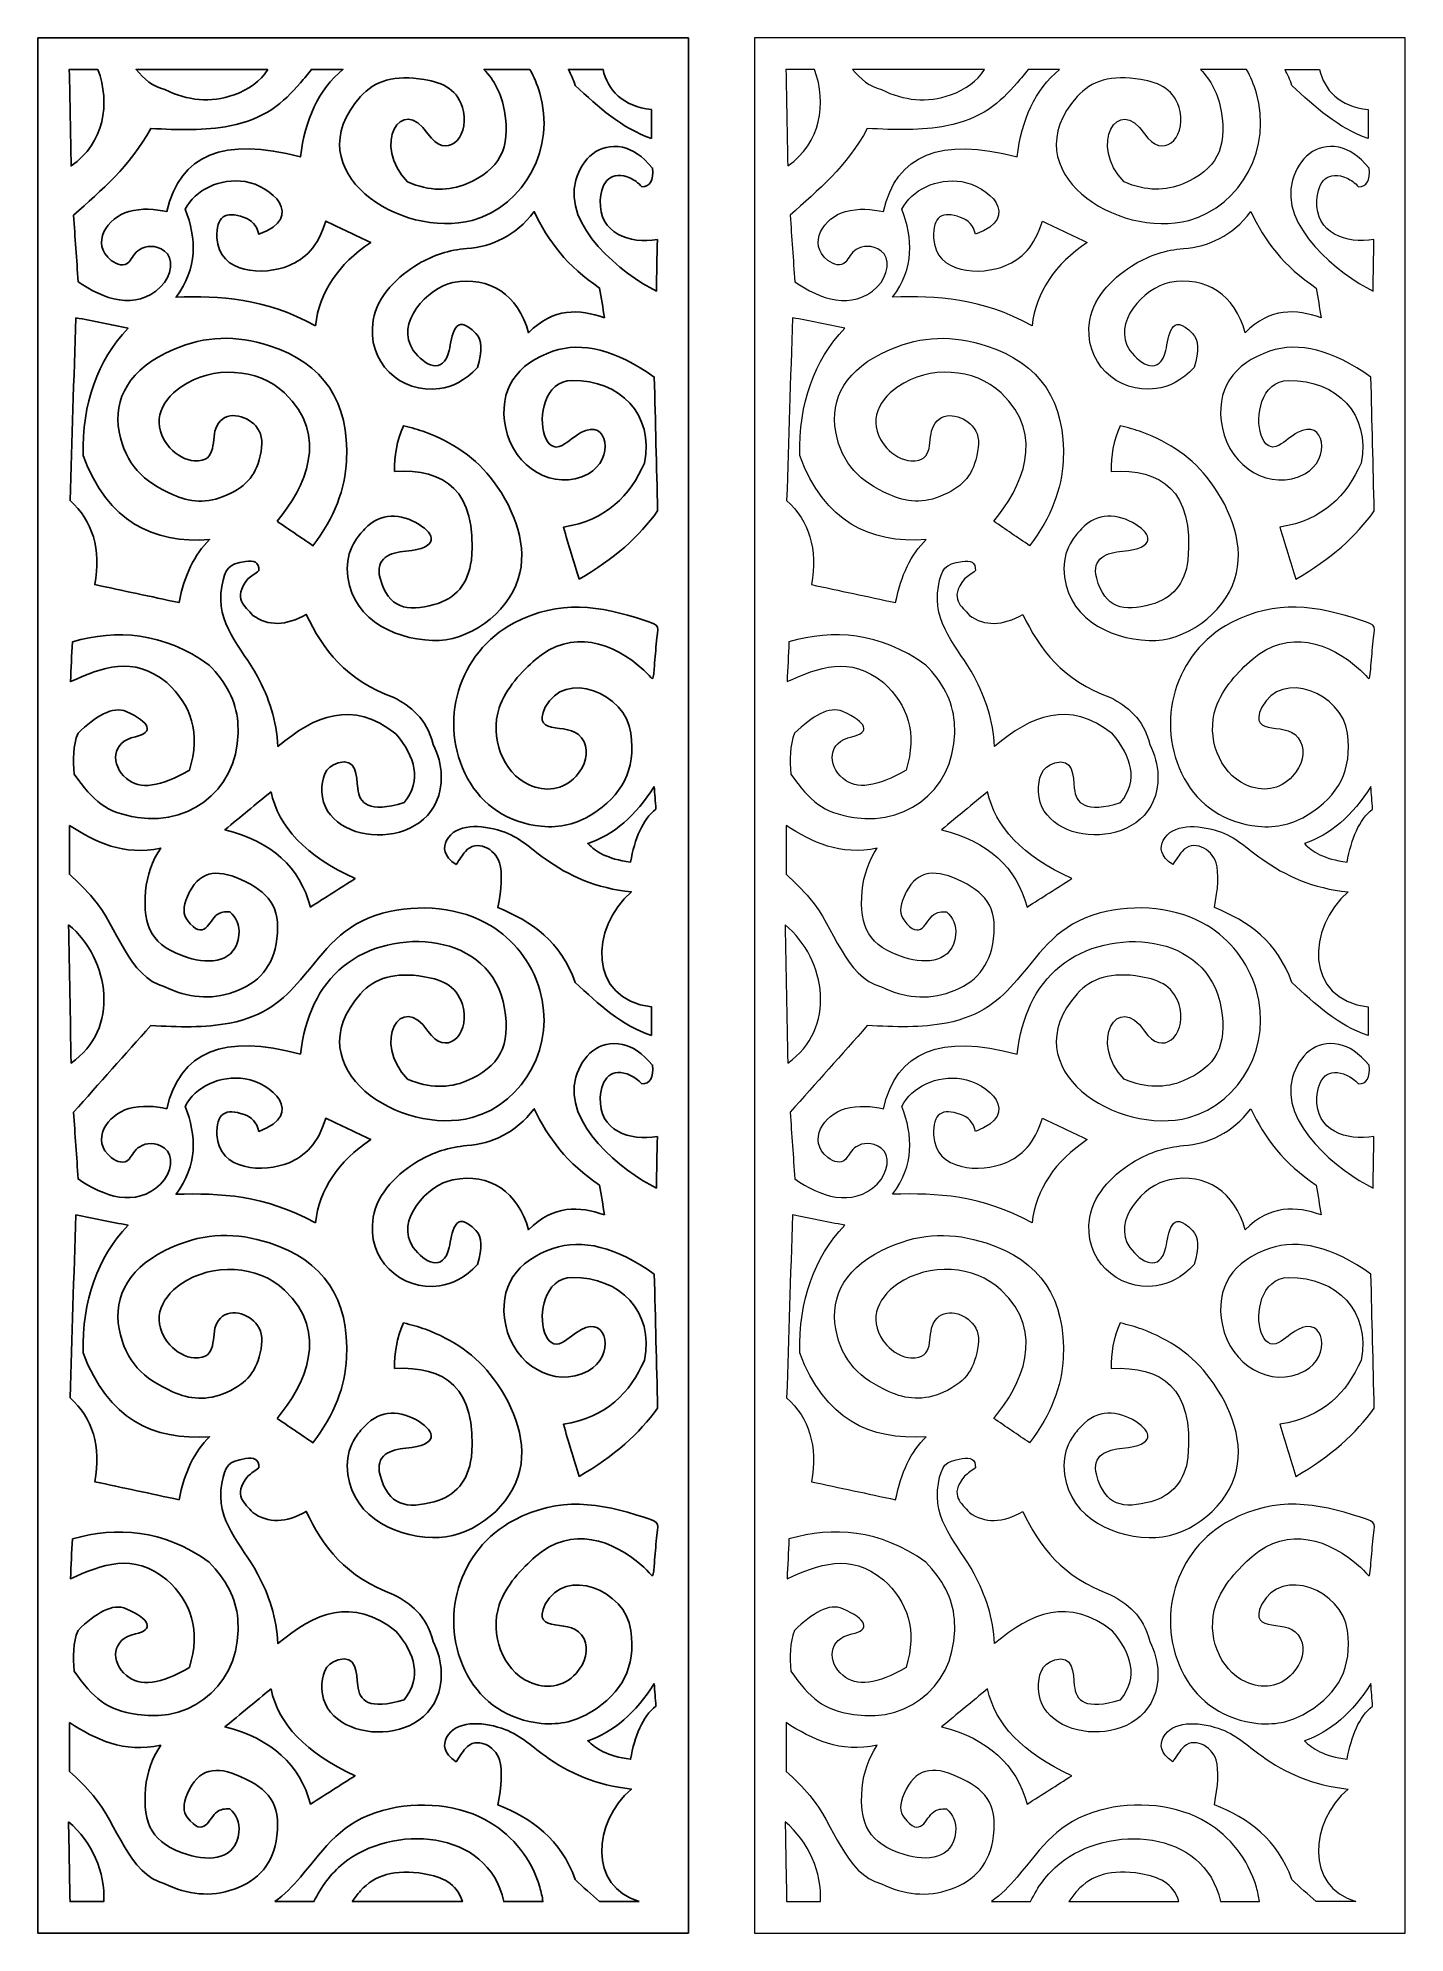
# Model space of a CAD drawing. Header units: centimetres. Extents: x -9.4 to 9.1, y -12.9 to 12.6.
import ezdxf

# ---------------------------------------------------------------- set-up
doc = ezdxf.new("R2010")
doc.units = ezdxf.units.CM
doc.header["$MEASUREMENT"] = 0
doc.layers.add('layer 1', color=7, linetype='Continuous')

msp = doc.modelspace()

# ---------------------------------------------------------------- linework, layer by layer
at = {"layer": 'layer 1', "color": 15}
for points, knots in [([(-9.37298, 12.63268), (-9.37298, 12.63268), (-0.59666, 12.63268), (-0.59666, 12.63268), (-0.59666, 12.63268), (-0.59666, 12.63268), (-0.59666, -12.94053), (-0.59666, -12.94053), (-0.59666, -12.94053), (-0.59666, -12.94053), (-9.37298, -12.94053), (-9.37298, -12.94053), (-9.37298, -12.94053), (-9.37298, -12.94053), (-9.37298, 12.63268), (-9.37298, 12.63268)], [0, 0, 0, 0, 0.2, 0.2, 0.2, 0.2, 0.4, 0.4, 0.4, 0.4, 0.6, 0.6, 0.6, 0.6, 1, 1, 1, 1]), ([(-8.56378, 12.20646), (-8.39366, 11.74779), (-8.47781, 11.21486), (-8.9245, 10.90525), (-8.9245, 10.90525), (-8.93274, 11.33899), (-8.94099, 11.77273), (-8.94923, 12.20646), (-8.94923, 12.20646), (-8.94923, 12.20646), (-8.56378, 12.20646), (-8.56378, 12.20646)], [0, 0, 0, 0, 0.25, 0.25, 0.25, 0.25, 0.5, 0.5, 0.5, 0.5, 1, 1, 1, 1]), ([(-7.66385, 9.7566), (-7.53864, 9.67028), (-7.56219, 9.42286), (-7.71913, 9.27158), (-7.71913, 9.27158), (-8.05687, 8.94602), (-8.4913, 9.10741), (-8.83004, 9.34238), (-8.83004, 9.34238), (-8.85075, 9.64165), (-8.87146, 9.94094), (-8.89218, 10.24022), (-8.89218, 10.24022), (-8.51653, 10.57855), (-8.13031, 10.89779), (-7.85129, 11.41062), (-7.85129, 11.41062), (-7.47888, 11.39021), (-7.11765, 11.38056), (-6.78533, 11.44492), (-6.78533, 11.44492), (-6.31581, 11.53585), (-6.06174, 11.75603), (-5.83107, 12.02737), (-5.83107, 12.02737), (-5.77861, 12.08908), (-5.72965, 12.14886), (-5.68241, 12.20646), (-5.68241, 12.20646), (-5.68241, 12.20646), (-5.25784, 12.20646), (-5.25784, 12.20646), (-5.25784, 12.20646), (-5.59124, 11.93074), (-5.76825, 11.53157), (-5.83165, 11.02583), (-5.83165, 11.02583), (-6.86139, 11.30475), (-7.46211, 11.0589), (-7.63379, 10.28832), (-7.63379, 10.28832), (-7.78447, 10.32356), (-7.97832, 10.33751), (-8.14636, 10.29027), (-8.14636, 10.29027), (-8.43631, 10.20876), (-8.67157, 9.85888), (-8.38388, 9.63104), (-8.38388, 9.63104), (-8.3058, 9.56921), (-8.20995, 9.53798), (-8.14338, 9.61009), (-8.14338, 9.61009), (-8.10087, 9.65613), (-8.0694, 9.73461), (-8.00015, 9.77643), (-8.00015, 9.77643), (-7.9111, 9.8302), (-7.79196, 9.8449), (-7.66385, 9.7566)], [0, 0, 0, 0, 0.0625, 0.0625, 0.0625, 0.0625, 0.125, 0.125, 0.125, 0.125, 0.1875, 0.1875, 0.1875, 0.1875, 0.25, 0.25, 0.25, 0.25, 0.3125, 0.3125, 0.3125, 0.3125, 0.375, 0.375, 0.375, 0.375, 0.4375, 0.4375, 0.4375, 0.4375, 0.5, 0.5, 0.5, 0.5, 0.5625, 0.5625, 0.5625, 0.5625, 0.625, 0.625, 0.625, 0.625, 0.6875, 0.6875, 0.6875, 0.6875, 0.75, 0.75, 0.75, 0.75, 0.8125, 0.8125, 0.8125, 0.8125, 0.875, 0.875, 0.875, 0.875, 1, 1, 1, 1]), ([(-6.2728, 12.20646), (-6.37187, 12.04609), (-6.52461, 11.9362), (-6.72762, 11.86417), (-6.72762, 11.86417), (-7.04659, 11.75098), (-7.35652, 11.78722), (-7.65972, 11.93447), (-7.65972, 11.93447), (-7.82051, 11.97645), (-7.94414, 12.07691), (-8.04915, 12.20646), (-8.04915, 12.20646), (-8.04915, 12.20646), (-6.2728, 12.20646), (-6.2728, 12.20646)], [0, 0, 0, 0, 0.2, 0.2, 0.2, 0.2, 0.4, 0.4, 0.4, 0.4, 0.6, 0.6, 0.6, 0.6, 1, 1, 1, 1]), ([(-2.73479, 12.20646), (-2.68065, 12.10907), (-2.63587, 12.00322), (-2.60219, 11.88917), (-2.60219, 11.88917), (-2.3884, 11.16522), (-2.79586, 10.36666), (-3.51443, 10.17073), (-3.51443, 10.17073), (-4.46564, 9.91138), (-5.91925, 10.82513), (-5.02049, 11.84127), (-5.02049, 11.84127), (-4.8337, 12.05245), (-4.55479, 12.13856), (-4.16234, 12.0705), (-4.16234, 12.0705), (-3.90542, 12.02595), (-3.69638, 11.93768), (-3.63306, 11.64145), (-3.63306, 11.64145), (-3.554, 11.27159), (-3.87302, 10.98181), (-4.11091, 11.33715), (-4.11091, 11.33715), (-4.47488, 11.88081), (-4.86978, 11.17918), (-4.38683, 10.68914), (-4.38683, 10.68914), (-4.08776, 10.55999), (-3.82721, 10.56601), (-3.59271, 10.66343), (-3.59271, 10.66343), (-3.14234, 10.85052), (-2.99376, 11.14293), (-3.07764, 11.64303), (-3.07764, 11.64303), (-3.11732, 11.87966), (-3.21766, 12.06599), (-3.35659, 12.20646), (-3.35659, 12.20646), (-3.35659, 12.20646), (-2.73479, 12.20646), (-2.73479, 12.20646)], [0, 0, 0, 0, 0.08333333, 0.08333333, 0.08333333, 0.08333333, 0.16666667, 0.16666667, 0.16666667, 0.16666667, 0.25, 0.25, 0.25, 0.25, 0.33333333, 0.33333333, 0.33333333, 0.33333333, 0.41666667, 0.41666667, 0.41666667, 0.41666667, 0.5, 0.5, 0.5, 0.5, 0.58333333, 0.58333333, 0.58333333, 0.58333333, 0.66666667, 0.66666667, 0.66666667, 0.66666667, 0.75, 0.75, 0.75, 0.75, 0.83333333, 0.83333333, 0.83333333, 0.83333333, 1, 1, 1, 1]), ([(-1.0959, 11.27503), (-1.09591, 11.40508), (-1.09591, 11.53513), (-1.0959, 11.66518), (-1.0959, 11.66518), (-1.4832, 11.70759), (-1.6903, 11.93065), (-1.74916, 12.20646), (-1.74916, 12.20646), (-1.74916, 12.20646), (-2.2166, 12.20646), (-2.2166, 12.20646), (-2.2166, 12.20646), (-2.1819, 12.13975), (-2.15067, 12.06826), (-2.12326, 11.9915), (-2.12326, 11.9915), (-1.81144, 11.7), (-1.49683, 11.41328), (-1.0959, 11.27503)], [0, 0, 0, 0, 0.16666667, 0.16666667, 0.16666667, 0.16666667, 0.33333333, 0.33333333, 0.33333333, 0.33333333, 0.5, 0.5, 0.5, 0.5, 0.66666667, 0.66666667, 0.66666667, 0.66666667, 1, 1, 1, 1]), ([(-1.01645, 9.91321), (-1.02078, 9.68118), (-1.0251, 9.44915), (-1.02942, 9.21713), (-1.02942, 9.21713), (-1.48825, 9.44247), (-2.29964, 10.09664), (-2.11495, 10.71438), (-2.11495, 10.71438), (-2.02765, 11.00641), (-1.80484, 11.22166), (-1.48847, 11.15616), (-1.48847, 11.15616), (-1.35674, 11.12888), (-1.22142, 11.04258), (-1.08131, 10.877), (-1.08131, 10.877), (-1.06532, 10.71022), (-1.11288, 10.62544), (-1.22399, 10.62267), (-1.22399, 10.62267), (-1.27587, 10.67965), (-1.32775, 10.71639), (-1.37963, 10.73937), (-1.37963, 10.73937), (-1.63357, 10.85187), (-1.77178, 10.70395), (-1.78579, 10.43701), (-1.78579, 10.43701), (-1.80913, 9.99272), (-1.38793, 9.84878), (-1.01645, 9.91321)], [0, 0, 0, 0, 0.11111111, 0.11111111, 0.11111111, 0.11111111, 0.22222222, 0.22222222, 0.22222222, 0.22222222, 0.33333333, 0.33333333, 0.33333333, 0.33333333, 0.44444444, 0.44444444, 0.44444444, 0.44444444, 0.55555556, 0.55555556, 0.55555556, 0.55555556, 0.66666667, 0.66666667, 0.66666667, 0.66666667, 0.77777778, 0.77777778, 0.77777778, 0.77777778, 1, 1, 1, 1]), ([(-5.62968, 8.74916), (-5.57179, 9.20525), (-5.32321, 9.57934), (-4.88397, 9.87146), (-4.88397, 9.87146), (-5.08593, 9.96765), (-5.28789, 10.06385), (-5.48986, 10.16005), (-5.48986, 10.16005), (-5.59297, 9.81399), (-5.7728, 9.64886), (-5.98526, 9.56072), (-5.98526, 9.56072), (-6.3234, 9.42044), (-6.93733, 9.44632), (-6.95709, 9.93475), (-6.95709, 9.93475), (-6.9689, 10.22665), (-6.84189, 10.30145), (-6.59253, 10.21142), (-6.59253, 10.21142), (-6.49233, 10.17524), (-6.42088, 10.10444), (-6.39093, 9.98369), (-6.39093, 9.98369), (-5.75035, 10.2213), (-6.23186, 10.63932), (-6.57737, 10.69331), (-6.57737, 10.69331), (-6.91388, 10.74588), (-7.25387, 10.58282), (-7.38522, 10.32038), (-7.38522, 10.32038), (-7.23193, 9.9249), (-7.21773, 9.52941), (-7.5095, 9.13395), (-7.5095, 9.13395), (-6.91879, 9.15385), (-6.3161, 9.12436), (-5.62968, 8.74916)], [0, 0, 0, 0, 0.09090909, 0.09090909, 0.09090909, 0.09090909, 0.18181818, 0.18181818, 0.18181818, 0.18181818, 0.27272727, 0.27272727, 0.27272727, 0.27272727, 0.36363636, 0.36363636, 0.36363636, 0.36363636, 0.45454545, 0.45454545, 0.45454545, 0.45454545, 0.54545455, 0.54545455, 0.54545455, 0.54545455, 0.63636364, 0.63636364, 0.63636364, 0.63636364, 0.72727273, 0.72727273, 0.72727273, 0.72727273, 0.81818182, 0.81818182, 0.81818182, 0.81818182, 1, 1, 1, 1]), ([(-1.72986, 8.85571), (-1.75147, 8.98956), (-1.77309, 9.12342), (-1.79471, 9.25729), (-1.79471, 9.25729), (-2.23176, 9.5455), (-2.49397, 9.90137), (-2.67674, 10.28802), (-2.67674, 10.28802), (-2.93431, 9.95678), (-3.24488, 9.81812), (-3.58602, 9.79097), (-3.58602, 9.79097), (-3.82438, 9.772), (-4.04292, 9.69925), (-4.2379, 9.58412), (-4.2379, 9.58412), (-4.51284, 9.42178), (-4.79115, 9.16045), (-4.8495, 8.82392), (-4.8495, 8.82392), (-4.9473, 8.25992), (-4.47803, 7.82764), (-3.95437, 7.89975), (-3.95437, 7.89975), (-3.78358, 7.92327), (-3.6128, 8.00442), (-3.44203, 8.1864), (-3.44203, 8.1864), (-3.37362, 8.40671), (-3.38062, 8.55957), (-3.46304, 8.64497), (-3.46304, 8.64497), (-3.76101, 8.95375), (-3.7825, 8.5984), (-3.82515, 8.4149), (-3.82515, 8.4149), (-3.9036, 8.07735), (-4.16202, 8.21061), (-4.30842, 8.41654), (-4.30842, 8.41654), (-4.56471, 8.77704), (-4.11595, 9.26356), (-3.77426, 9.33049), (-3.77426, 9.33049), (-3.27866, 9.42757), (-2.89218, 9.164), (-2.75456, 8.65492), (-2.75456, 8.65492), (-2.41298, 8.99481), (-2.07141, 8.97553), (-1.72986, 8.85571)], [0, 0, 0, 0, 0.07142857, 0.07142857, 0.07142857, 0.07142857, 0.14285714, 0.14285714, 0.14285714, 0.14285714, 0.21428571, 0.21428571, 0.21428571, 0.21428571, 0.28571429, 0.28571429, 0.28571429, 0.28571429, 0.35714286, 0.35714286, 0.35714286, 0.35714286, 0.42857143, 0.42857143, 0.42857143, 0.42857143, 0.5, 0.5, 0.5, 0.5, 0.57142857, 0.57142857, 0.57142857, 0.57142857, 0.64285714, 0.64285714, 0.64285714, 0.64285714, 0.71428571, 0.71428571, 0.71428571, 0.71428571, 0.78571429, 0.78571429, 0.78571429, 0.78571429, 0.85714286, 0.85714286, 0.85714286, 0.85714286, 1, 1, 1, 1]), ([(-8.86134, 8.85737), (-8.62606, 8.81015), (-8.39078, 8.76294), (-8.1555, 8.71573), (-8.1555, 8.71573), (-8.5717, 8.27808), (-8.7743, 7.70478), (-8.76331, 6.99584), (-8.76331, 6.99584), (-8.42835, 6.09879), (-7.81971, 5.81012), (-7.05753, 5.86274), (-7.05753, 5.86274), (-7.26049, 5.66424), (-7.39774, 5.38096), (-7.46927, 5.01291), (-7.46927, 5.01291), (-7.84833, 5.09384), (-8.22739, 5.17477), (-8.60645, 5.25572), (-8.60645, 5.25572), (-8.52038, 5.73515), (-8.63148, 6.11285), (-8.93977, 6.38882), (-8.93977, 6.38882), (-8.91362, 7.21166), (-8.88748, 8.03451), (-8.86134, 8.85737)], [0, 0, 0, 0, 0.125, 0.125, 0.125, 0.125, 0.25, 0.25, 0.25, 0.25, 0.375, 0.375, 0.375, 0.375, 0.5, 0.5, 0.5, 0.5, 0.625, 0.625, 0.625, 0.625, 0.75, 0.75, 0.75, 0.75, 1, 1, 1, 1]), ([(-6.1465, 6.11026), (-5.98499, 6.0004), (-5.82348, 5.89054), (-5.66198, 5.78069), (-5.66198, 5.78069), (-5.37061, 6.16305), (-5.22791, 6.5454), (-5.20897, 6.92776), (-5.20897, 6.92776), (-5.16971, 7.72052), (-5.51775, 8.24567), (-6.24883, 8.47854), (-6.24883, 8.47854), (-6.70426, 8.62361), (-7.10988, 8.61532), (-7.54523, 8.42865), (-7.54523, 8.42865), (-8.14519, 8.17139), (-8.35813, 7.76144), (-8.27675, 7.31907), (-8.27675, 7.31907), (-8.1947, 6.87307), (-7.94698, 6.64626), (-7.55521, 6.46938), (-7.55521, 6.46938), (-7.3336, 6.36932), (-7.09551, 6.34006), (-6.82157, 6.46504), (-6.82157, 6.46504), (-6.54617, 6.59068), (-6.42208, 6.7382), (-6.36282, 7.05073), (-6.36282, 7.05073), (-6.3352, 7.19635), (-6.35919, 7.31155), (-6.43478, 7.3963), (-6.43478, 7.3963), (-6.57159, 7.54971), (-6.84814, 7.61219), (-6.96011, 7.39536), (-6.96011, 7.39536), (-7.04692, 7.22725), (-6.92963, 6.90843), (-7.26319, 6.92618), (-7.26319, 6.92618), (-7.37882, 6.93233), (-7.50407, 7.0036), (-7.59115, 7.10246), (-7.59115, 7.10246), (-7.85473, 7.40168), (-7.73918, 7.7189), (-7.43833, 7.92555), (-7.43833, 7.92555), (-7.0198, 8.21304), (-6.40883, 8.18407), (-6.04556, 7.84114), (-6.04556, 7.84114), (-5.435, 7.26479), (-5.76799, 6.5625), (-6.1465, 6.11026)], [0, 0, 0, 0, 0.0625, 0.0625, 0.0625, 0.0625, 0.125, 0.125, 0.125, 0.125, 0.1875, 0.1875, 0.1875, 0.1875, 0.25, 0.25, 0.25, 0.25, 0.3125, 0.3125, 0.3125, 0.3125, 0.375, 0.375, 0.375, 0.375, 0.4375, 0.4375, 0.4375, 0.4375, 0.5, 0.5, 0.5, 0.5, 0.5625, 0.5625, 0.5625, 0.5625, 0.625, 0.625, 0.625, 0.625, 0.6875, 0.6875, 0.6875, 0.6875, 0.75, 0.75, 0.75, 0.75, 0.8125, 0.8125, 0.8125, 0.8125, 0.875, 0.875, 0.875, 0.875, 1, 1, 1, 1]), ([(-2.07235, 5.32804), (-2.14298, 5.56209), (-2.21363, 5.79615), (-2.28427, 6.03022), (-2.28427, 6.03022), (-1.69803, 6.12717), (-1.38296, 6.45735), (-1.19117, 6.89354), (-1.19117, 6.89354), (-1.05669, 7.55827), (-1.52304, 8.01622), (-2.16453, 8.0111), (-2.16453, 8.0111), (-2.35498, 8.00958), (-2.47091, 7.88334), (-2.52721, 7.72594), (-2.52721, 7.72594), (-2.63468, 7.42545), (-2.52482, 7.01141), (-2.30125, 7.13471), (-2.30125, 7.13471), (-2.21835, 7.18043), (-2.12677, 7.26346), (-2.04706, 7.30711), (-2.04706, 7.30711), (-1.67519, 7.51072), (-1.59509, 6.94135), (-1.94722, 6.75186), (-1.94722, 6.75186), (-2.41517, 6.50003), (-2.95445, 6.84142), (-3.062, 7.36618), (-3.062, 7.36618), (-3.16969, 7.89162), (-2.90537, 8.24011), (-2.42422, 8.40403), (-2.42422, 8.40403), (-2.02928, 8.53859), (-1.57364, 8.42263), (-1.05732, 8.05616), (-1.05732, 8.05616), (-1.04246, 7.45374), (-1.02758, 6.85133), (-1.01271, 6.24893), (-1.01271, 6.24893), (-1.25809, 5.91017), (-1.59692, 5.59896), (-2.07235, 5.32804)], [0, 0, 0, 0, 0.07692308, 0.07692308, 0.07692308, 0.07692308, 0.15384615, 0.15384615, 0.15384615, 0.15384615, 0.23076923, 0.23076923, 0.23076923, 0.23076923, 0.30769231, 0.30769231, 0.30769231, 0.30769231, 0.38461538, 0.38461538, 0.38461538, 0.38461538, 0.46153846, 0.46153846, 0.46153846, 0.46153846, 0.53846154, 0.53846154, 0.53846154, 0.53846154, 0.61538462, 0.61538462, 0.61538462, 0.61538462, 0.69230769, 0.69230769, 0.69230769, 0.69230769, 0.76923077, 0.76923077, 0.76923077, 0.76923077, 0.84615385, 0.84615385, 0.84615385, 0.84615385, 1, 1, 1, 1]), ([(-4.56223, 6.7838), (-4.56431, 6.98859), (-4.53558, 7.19337), (-4.43906, 7.39817), (-4.43906, 7.39817), (-4.33765, 7.37262), (-4.23789, 7.34781), (-4.14403, 7.31242), (-4.14403, 7.31242), (-3.77496, 7.17323), (-3.46308, 6.96824), (-3.2248, 6.6454), (-3.2248, 6.6454), (-2.93314, 6.25026), (-2.75541, 5.76566), (-2.8924, 5.33169), (-2.8924, 5.33169), (-3.04202, 4.85773), (-3.56942, 4.48208), (-4.04905, 4.50141), (-4.04905, 4.50141), (-4.61393, 4.52418), (-5.18804, 4.82513), (-5.19879, 5.47241), (-5.19879, 5.47241), (-5.20108, 5.61053), (-5.16207, 5.73473), (-5.08747, 5.85155), (-5.08747, 5.85155), (-5.05356, 5.90464), (-5.01229, 5.95623), (-4.96421, 6.00689), (-4.96421, 6.00689), (-4.74771, 6.23505), (-4.47733, 6.21864), (-4.22918, 6.06631), (-4.22918, 6.06631), (-4.02228, 5.9393), (-3.94304, 5.74801), (-4.41043, 5.70783), (-4.41043, 5.70783), (-4.61639, 5.69012), (-4.82888, 5.61508), (-4.75738, 5.34429), (-4.75738, 5.34429), (-4.64811, 4.93045), (-4.39197, 4.88548), (-4.02648, 4.98595), (-4.02648, 4.98595), (-3.73524, 5.06602), (-3.56827, 5.26632), (-3.52556, 5.58685), (-3.52556, 5.58685), (-3.44586, 6.53918), (-3.88591, 6.81519), (-4.56223, 6.7838)], [0, 0, 0, 0, 0.06666667, 0.06666667, 0.06666667, 0.06666667, 0.13333333, 0.13333333, 0.13333333, 0.13333333, 0.2, 0.2, 0.2, 0.2, 0.26666667, 0.26666667, 0.26666667, 0.26666667, 0.33333333, 0.33333333, 0.33333333, 0.33333333, 0.4, 0.4, 0.4, 0.4, 0.46666667, 0.46666667, 0.46666667, 0.46666667, 0.53333333, 0.53333333, 0.53333333, 0.53333333, 0.6, 0.6, 0.6, 0.6, 0.66666667, 0.66666667, 0.66666667, 0.66666667, 0.73333333, 0.73333333, 0.73333333, 0.73333333, 0.8, 0.8, 0.8, 0.8, 0.86666667, 0.86666667, 0.86666667, 0.86666667, 1, 1, 1, 1]), ([(-5.3232, 2.85058), (-5.5045, 2.79489), (-5.54634, 2.64624), (-5.54096, 2.45817), (-5.54096, 2.45817), (-5.51859, 1.67741), (-3.91127, 1.62353), (-3.93128, 2.67926), (-3.93128, 2.67926), (-3.93402, 2.82421), (-3.97436, 2.96361), (-4.03934, 3.09938), (-4.03934, 3.09938), (-4.13369, 3.45891), (-4.34352, 3.60991), (-4.56985, 3.7311), (-4.56985, 3.7311), (-5.2183, 3.96432), (-5.53258, 4.38324), (-5.75331, 4.85417), (-5.75331, 4.85417), (-6.02648, 4.69686), (-6.2668, 4.69218), (-6.47427, 4.84013), (-6.47427, 4.84013), (-6.57581, 4.96773), (-6.7562, 5.05915), (-6.54228, 5.33147), (-6.54228, 5.33147), (-6.4924, 5.3689), (-6.44252, 5.40633), (-6.39265, 5.44377), (-6.39265, 5.44377), (-6.38746, 5.56186), (-6.4612, 5.58685), (-6.57158, 5.56863), (-6.57158, 5.56863), (-6.80637, 5.52989), (-6.84882, 5.47564), (-6.89271, 5.2322), (-6.89271, 5.2322), (-6.98344, 4.72903), (-6.62416, 4.40886), (-6.41073, 4.0147), (-6.41073, 4.0147), (-6.256, 3.72893), (-6.15339, 3.41924), (-6.13419, 3.07131), (-6.13419, 3.07131), (-5.64458, 3.48624), (-5.13293, 3.70798), (-4.54265, 3.23977), (-4.54265, 3.23977), (-4.28636, 2.93093), (-4.18721, 2.62209), (-4.43382, 2.31324), (-4.43382, 2.31324), (-4.91085, 2.17024), (-5.03803, 2.29803), (-5.05901, 2.50801), (-5.05901, 2.50801), (-5.07509, 2.66904), (-5.0701, 2.9283), (-5.3232, 2.85058)], [0, 0, 0, 0, 0.05882353, 0.05882353, 0.05882353, 0.05882353, 0.11764706, 0.11764706, 0.11764706, 0.11764706, 0.17647059, 0.17647059, 0.17647059, 0.17647059, 0.23529412, 0.23529412, 0.23529412, 0.23529412, 0.29411765, 0.29411765, 0.29411765, 0.29411765, 0.35294118, 0.35294118, 0.35294118, 0.35294118, 0.41176471, 0.41176471, 0.41176471, 0.41176471, 0.47058824, 0.47058824, 0.47058824, 0.47058824, 0.52941176, 0.52941176, 0.52941176, 0.52941176, 0.58823529, 0.58823529, 0.58823529, 0.58823529, 0.64705882, 0.64705882, 0.64705882, 0.64705882, 0.70588235, 0.70588235, 0.70588235, 0.70588235, 0.76470588, 0.76470588, 0.76470588, 0.76470588, 0.82352941, 0.82352941, 0.82352941, 0.82352941, 0.88235294, 0.88235294, 0.88235294, 0.88235294, 1, 1, 1, 1]), ([(-1.19748, 4.10195), (-1.61771, 4.48132), (-2.17253, 4.66468), (-2.65962, 4.24604), (-2.65962, 4.24604), (-2.84297, 4.08846), (-3.06166, 3.85543), (-3.14873, 3.59482), (-3.14873, 3.59482), (-3.28249, 3.19452), (-3.10556, 2.71762), (-2.74578, 2.55406), (-2.74578, 2.55406), (-2.52697, 2.45458), (-2.28494, 2.47983), (-2.11376, 2.66909), (-2.11376, 2.66909), (-1.98468, 2.81183), (-1.93478, 2.9956), (-2.00583, 3.13468), (-2.00583, 3.13468), (-2.0914, 3.30221), (-2.2411, 3.30044), (-2.39639, 3.32359), (-2.39639, 3.32359), (-2.52691, 3.34305), (-2.63658, 3.39), (-2.5281, 3.60182), (-2.5281, 3.60182), (-2.26494, 4.11564), (-1.44469, 3.79778), (-1.37323, 3.24947), (-1.37323, 3.24947), (-1.30792, 2.74836), (-1.49494, 2.40753), (-1.90225, 2.15298), (-1.90225, 2.15298), (-2.10105, 2.02875), (-2.32479, 1.96886), (-2.58176, 1.99468), (-2.58176, 1.99468), (-3.02996, 2.03972), (-3.37846, 2.27883), (-3.57582, 2.64072), (-3.57582, 2.64072), (-3.98454, 3.39025), (-3.70224, 4.34308), (-2.9494, 4.73788), (-2.9494, 4.73788), (-2.33154, 5.06189), (-1.7931, 4.97032), (-1.1972, 4.77584), (-1.1972, 4.77584), (-0.95014, 4.69523), (-1.01042, 4.71087), (-1.03208, 4.45156), (-1.03208, 4.45156), (-1.04142, 4.33972), (-1.05077, 4.22787), (-1.0601, 4.11603), (-1.0601, 4.11603), (-1.07735, 3.90943), (-1.0741, 3.99059), (-1.19748, 4.10195)], [0, 0, 0, 0, 0.05882353, 0.05882353, 0.05882353, 0.05882353, 0.11764706, 0.11764706, 0.11764706, 0.11764706, 0.17647059, 0.17647059, 0.17647059, 0.17647059, 0.23529412, 0.23529412, 0.23529412, 0.23529412, 0.29411765, 0.29411765, 0.29411765, 0.29411765, 0.35294118, 0.35294118, 0.35294118, 0.35294118, 0.41176471, 0.41176471, 0.41176471, 0.41176471, 0.47058824, 0.47058824, 0.47058824, 0.47058824, 0.52941176, 0.52941176, 0.52941176, 0.52941176, 0.58823529, 0.58823529, 0.58823529, 0.58823529, 0.64705882, 0.64705882, 0.64705882, 0.64705882, 0.70588235, 0.70588235, 0.70588235, 0.70588235, 0.76470588, 0.76470588, 0.76470588, 0.76470588, 0.82352941, 0.82352941, 0.82352941, 0.82352941, 0.88235294, 0.88235294, 0.88235294, 0.88235294, 1, 1, 1, 1]), ([(-8.90839, 4.48493), (-8.30538, 4.65016), (-7.69347, 4.62228), (-7.06196, 4.16953), (-7.06196, 4.16953), (-6.83673, 3.93819), (-6.69975, 3.68522), (-6.67643, 3.40302), (-6.67643, 3.40302), (-6.60828, 2.5782), (-7.24939, 1.9913), (-8.03122, 2.11375), (-8.03122, 2.11375), (-8.45847, 2.18068), (-8.61887, 2.33033), (-8.88292, 2.69769), (-8.88292, 2.69769), (-8.89814, 2.89275), (-8.90262, 3.08412), (-8.83199, 3.24963), (-8.83199, 3.24963), (-8.5934, 3.48013), (-8.36531, 3.62371), (-8.18067, 3.54212), (-8.18067, 3.54212), (-7.85699, 3.39911), (-7.80337, 3.25511), (-8.05864, 3.20276), (-8.05864, 3.20276), (-8.38511, 3.13582), (-8.39361, 2.82298), (-8.17854, 2.63879), (-8.17854, 2.63879), (-7.99971, 2.48564), (-7.71665, 2.52279), (-7.32937, 2.75025), (-7.32937, 2.75025), (-7.17376, 3.25392), (-7.30592, 3.63529), (-7.63499, 3.93299), (-7.63499, 3.93299), (-8.08683, 4.30774), (-8.51079, 4.13576), (-8.93386, 3.94613), (-8.93386, 3.94613), (-8.92536, 4.12572), (-8.91687, 4.30533), (-8.90839, 4.48493)], [0, 0, 0, 0, 0.07692308, 0.07692308, 0.07692308, 0.07692308, 0.15384615, 0.15384615, 0.15384615, 0.15384615, 0.23076923, 0.23076923, 0.23076923, 0.23076923, 0.30769231, 0.30769231, 0.30769231, 0.30769231, 0.38461538, 0.38461538, 0.38461538, 0.38461538, 0.46153846, 0.46153846, 0.46153846, 0.46153846, 0.53846154, 0.53846154, 0.53846154, 0.53846154, 0.61538462, 0.61538462, 0.61538462, 0.61538462, 0.69230769, 0.69230769, 0.69230769, 0.69230769, 0.76923077, 0.76923077, 0.76923077, 0.76923077, 0.84615385, 0.84615385, 0.84615385, 0.84615385, 1, 1, 1, 1]), ([(-6.22848, 2.46065), (-6.12796, 1.98822), (-5.76142, 1.59423), (-5.09331, 1.28915), (-5.09331, 1.28915), (-5.29432, 1.16103), (-5.49534, 1.03289), (-5.69637, 0.90476), (-5.69637, 0.90476), (-5.8374, 1.44083), (-6.2217, 1.78863), (-6.84927, 1.94812), (-6.84927, 1.94812), (-6.64234, 2.11896), (-6.43541, 2.28981), (-6.22848, 2.46065)], [0, 0, 0, 0, 0.2, 0.2, 0.2, 0.2, 0.4, 0.4, 0.4, 0.4, 0.6, 0.6, 0.6, 0.6, 1, 1, 1, 1]), ([(-1.05885, 2.53294), (-1.05106, 2.43099), (-1.04326, 2.32903), (-1.03545, 2.22707), (-1.03545, 2.22707), (-1.22005, 2.0849), (-1.31883, 1.82465), (-1.37863, 1.51071), (-1.37863, 1.51071), (-1.70151, 1.55348), (-1.84169, 1.65282), (-1.95579, 1.76023), (-1.95579, 1.76023), (-1.60481, 1.87829), (-1.30583, 2.13586), (-1.05885, 2.53294)], [0, 0, 0, 0, 0.2, 0.2, 0.2, 0.2, 0.4, 0.4, 0.4, 0.4, 0.6, 0.6, 0.6, 0.6, 1, 1, 1, 1]), ([(-8.94811, 2.00574), (-8.59302, 1.77803), (-8.21948, 1.59224), (-7.71673, 1.69981), (-7.71673, 1.69981), (-7.82985, 1.52805), (-7.90138, 1.33677), (-7.9205, 1.12091), (-7.9205, 1.12091), (-7.96414, 0.62817), (-7.8297, 0.37476), (-7.35613, 0.22468), (-7.35613, 0.22468), (-7.0401, 0.12453), (-6.69918, 0.16483), (-6.66085, 0.52452), (-6.66085, 0.52452), (-6.64607, 0.66319), (-6.69658, 0.76322), (-6.7818, 0.84086), (-6.7818, 0.84086), (-6.85151, 0.84659), (-6.90915, 0.83362), (-6.9547, 0.80195), (-6.9547, 0.80195), (-7.06764, 0.72343), (-7.1261, 0.42341), (-7.36094, 0.73013), (-7.36094, 0.73013), (-7.41463, 0.80026), (-7.41855, 0.9025), (-7.35638, 1.04737), (-7.35638, 1.04737), (-7.21003, 1.38841), (-6.97058, 1.42871), (-6.63442, 1.27578), (-6.63442, 1.27578), (-6.26778, 1.10898), (-6.09415, 0.91872), (-6.1492, 0.4761), (-6.1492, 0.4761), (-6.19628, 0.09744), (-6.39412, -0.12303), (-6.72762, -0.24136), (-6.72762, -0.24136), (-7.04659, -0.35455), (-7.35652, -0.31831), (-7.65972, -0.17106), (-7.65972, -0.17106), (-8.15376, -0.04206), (-8.2972, 0.63872), (-8.62675, 1.02103), (-8.62675, 1.02103), (-8.7249, 1.13491), (-8.83243, 1.24327), (-8.94811, 1.34682), (-8.94811, 1.34682), (-8.9481, 1.56646), (-8.9481, 1.7861), (-8.94811, 2.00574)], [0, 0, 0, 0, 0.0625, 0.0625, 0.0625, 0.0625, 0.125, 0.125, 0.125, 0.125, 0.1875, 0.1875, 0.1875, 0.1875, 0.25, 0.25, 0.25, 0.25, 0.3125, 0.3125, 0.3125, 0.3125, 0.375, 0.375, 0.375, 0.375, 0.4375, 0.4375, 0.4375, 0.4375, 0.5, 0.5, 0.5, 0.5, 0.5625, 0.5625, 0.5625, 0.5625, 0.625, 0.625, 0.625, 0.625, 0.6875, 0.6875, 0.6875, 0.6875, 0.75, 0.75, 0.75, 0.75, 0.8125, 0.8125, 0.8125, 0.8125, 0.875, 0.875, 0.875, 0.875, 1, 1, 1, 1]), ([(-1.0959, -0.83049), (-1.09591, -0.70044), (-1.09591, -0.5704), (-1.0959, -0.44035), (-1.0959, -0.44035), (-1.95286, -0.3465), (-1.92782, 0.63172), (-1.36594, 1.10907), (-1.36594, 1.10907), (-1.84243, 1.15538), (-2.21102, 1.327), (-2.53118, 1.55483), (-2.53118, 1.55483), (-2.73711, 1.70137), (-2.87331, 1.84963), (-3.12019, 1.92986), (-3.12019, 1.92986), (-3.39523, 2.01924), (-3.73688, 2.03415), (-3.85874, 1.80359), (-3.85874, 1.80359), (-3.90843, 1.70956), (-3.90599, 1.59605), (-3.73141, 1.47692), (-3.73141, 1.47692), (-3.6853, 1.54476), (-3.64594, 1.60778), (-3.60583, 1.65514), (-3.60583, 1.65514), (-3.46005, 1.82717), (-3.20238, 1.69141), (-3.1467, 1.50303), (-3.1467, 1.50303), (-3.10375, 1.35772), (-3.11929, 1.14701), (-3.16975, 0.89728), (-3.16975, 0.89728), (-2.70914, 0.71398), (-2.3189, 0.43385), (-2.12326, -0.11403), (-2.12326, -0.11403), (-1.81144, -0.40553), (-1.49683, -0.69225), (-1.0959, -0.83049)], [0, 0, 0, 0, 0.08333333, 0.08333333, 0.08333333, 0.08333333, 0.16666667, 0.16666667, 0.16666667, 0.16666667, 0.25, 0.25, 0.25, 0.25, 0.33333333, 0.33333333, 0.33333333, 0.33333333, 0.41666667, 0.41666667, 0.41666667, 0.41666667, 0.5, 0.5, 0.5, 0.5, 0.58333333, 0.58333333, 0.58333333, 0.58333333, 0.66666667, 0.66666667, 0.66666667, 0.66666667, 0.75, 0.75, 0.75, 0.75, 0.83333333, 0.83333333, 0.83333333, 0.83333333, 1, 1, 1, 1]), ([(-7.66385, -2.34893), (-7.53864, -2.43524), (-7.56219, -2.68267), (-7.71913, -2.83395), (-7.71913, -2.83395), (-8.05687, -3.15951), (-8.4913, -2.99812), (-8.83004, -2.76315), (-8.83004, -2.76315), (-8.85075, -2.46387), (-8.87146, -2.16459), (-8.89218, -1.86531), (-8.89218, -1.86531), (-8.54521, -1.47518), (-8.19825, -1.08505), (-7.85129, -0.69491), (-7.85129, -0.69491), (-7.47888, -0.71531), (-7.11765, -0.72497), (-6.78533, -0.66061), (-6.78533, -0.66061), (-6.31581, -0.56968), (-6.06174, -0.3495), (-5.83107, -0.07816), (-5.83107, -0.07816), (-5.4792, 0.33575), (-5.28364, 0.66391), (-4.72277, 0.81998), (-4.72277, 0.81998), (-4.23146, 0.95671), (-3.66536, 0.89932), (-3.26662, 0.65438), (-3.26662, 0.65438), (-2.96125, 0.4668), (-2.71716, 0.17296), (-2.60219, -0.21636), (-2.60219, -0.21636), (-2.3884, -0.94031), (-2.79586, -1.73886), (-3.51443, -1.9348), (-3.51443, -1.9348), (-4.46564, -2.19415), (-5.91925, -1.28039), (-5.02049, -0.26426), (-5.02049, -0.26426), (-4.8337, -0.05308), (-4.55479, 0.03303), (-4.16234, -0.03503), (-4.16234, -0.03503), (-3.90542, -0.07958), (-3.69638, -0.16784), (-3.63306, -0.46408), (-3.63306, -0.46408), (-3.554, -0.83394), (-3.87302, -1.12372), (-4.11091, -0.76837), (-4.11091, -0.76837), (-4.47488, -0.22472), (-4.86978, -0.92634), (-4.38683, -1.41639), (-4.38683, -1.41639), (-4.08776, -1.54554), (-3.82721, -1.53952), (-3.59271, -1.4421), (-3.59271, -1.4421), (-3.14234, -1.25501), (-2.99376, -0.9626), (-3.07764, -0.4625), (-3.07764, -0.4625), (-3.25172, 0.57551), (-4.59039, 0.64882), (-5.25377, 0.10432), (-5.25377, 0.10432), (-5.58982, -0.17151), (-5.76799, -0.57189), (-5.83165, -1.0797), (-5.83165, -1.0797), (-6.86139, -0.80078), (-7.46211, -1.04662), (-7.63379, -1.81721), (-7.63379, -1.81721), (-7.78447, -1.78197), (-7.97832, -1.76801), (-8.14636, -1.81526), (-8.14636, -1.81526), (-8.43631, -1.89677), (-8.67157, -2.24665), (-8.38388, -2.47449), (-8.38388, -2.47449), (-8.3058, -2.53632), (-8.20995, -2.56754), (-8.14338, -2.49544), (-8.14338, -2.49544), (-8.10087, -2.4494), (-8.0694, -2.37092), (-8.00015, -2.3291), (-8.00015, -2.3291), (-7.9111, -2.27533), (-7.79196, -2.26063), (-7.66385, -2.34893)], [0, 0, 0, 0, 0.03846154, 0.03846154, 0.03846154, 0.03846154, 0.07692308, 0.07692308, 0.07692308, 0.07692308, 0.11538462, 0.11538462, 0.11538462, 0.11538462, 0.15384615, 0.15384615, 0.15384615, 0.15384615, 0.19230769, 0.19230769, 0.19230769, 0.19230769, 0.23076923, 0.23076923, 0.23076923, 0.23076923, 0.26923077, 0.26923077, 0.26923077, 0.26923077, 0.30769231, 0.30769231, 0.30769231, 0.30769231, 0.34615385, 0.34615385, 0.34615385, 0.34615385, 0.38461538, 0.38461538, 0.38461538, 0.38461538, 0.42307692, 0.42307692, 0.42307692, 0.42307692, 0.46153846, 0.46153846, 0.46153846, 0.46153846, 0.5, 0.5, 0.5, 0.5, 0.53846154, 0.53846154, 0.53846154, 0.53846154, 0.57692308, 0.57692308, 0.57692308, 0.57692308, 0.61538462, 0.61538462, 0.61538462, 0.61538462, 0.65384615, 0.65384615, 0.65384615, 0.65384615, 0.69230769, 0.69230769, 0.69230769, 0.69230769, 0.73076923, 0.73076923, 0.73076923, 0.73076923, 0.76923077, 0.76923077, 0.76923077, 0.76923077, 0.80769231, 0.80769231, 0.80769231, 0.80769231, 0.84615385, 0.84615385, 0.84615385, 0.84615385, 0.88461538, 0.88461538, 0.88461538, 0.88461538, 0.92307692, 0.92307692, 0.92307692, 0.92307692, 1, 1, 1, 1]), ([(-8.95998, 0.66679), (-8.3943, 0.19162), (-8.26821, -0.74538), (-8.9245, -1.20028), (-8.9245, -1.20028), (-8.93633, -0.57791), (-8.94815, 0.04444), (-8.95998, 0.66679)], [0, 0, 0, 0, 0.33333333, 0.33333333, 0.33333333, 0.33333333, 1, 1, 1, 1]), ([(-1.01645, -2.19232), (-1.02078, -2.42435), (-1.0251, -2.65638), (-1.02942, -2.8884), (-1.02942, -2.8884), (-1.48825, -2.66306), (-2.29964, -2.00888), (-2.11495, -1.39115), (-2.11495, -1.39115), (-2.02765, -1.09912), (-1.80484, -0.88387), (-1.48847, -0.94937), (-1.48847, -0.94937), (-1.35674, -0.97664), (-1.22142, -1.06294), (-1.08131, -1.22852), (-1.08131, -1.22852), (-1.06532, -1.39531), (-1.11288, -1.48009), (-1.22399, -1.48286), (-1.22399, -1.48286), (-1.27587, -1.42587), (-1.32775, -1.38914), (-1.37963, -1.36616), (-1.37963, -1.36616), (-1.63357, -1.25366), (-1.77178, -1.40157), (-1.78579, -1.66852), (-1.78579, -1.66852), (-1.80913, -2.1128), (-1.38793, -2.25675), (-1.01645, -2.19232)], [0, 0, 0, 0, 0.11111111, 0.11111111, 0.11111111, 0.11111111, 0.22222222, 0.22222222, 0.22222222, 0.22222222, 0.33333333, 0.33333333, 0.33333333, 0.33333333, 0.44444444, 0.44444444, 0.44444444, 0.44444444, 0.55555556, 0.55555556, 0.55555556, 0.55555556, 0.66666667, 0.66666667, 0.66666667, 0.66666667, 0.77777778, 0.77777778, 0.77777778, 0.77777778, 1, 1, 1, 1]), ([(-5.62968, -3.35637), (-5.57179, -2.90028), (-5.32321, -2.52618), (-4.88397, -2.23407), (-4.88397, -2.23407), (-5.08593, -2.13787), (-5.28789, -2.04168), (-5.48986, -1.94547), (-5.48986, -1.94547), (-5.59297, -2.29154), (-5.7728, -2.45667), (-5.98526, -2.54481), (-5.98526, -2.54481), (-6.3234, -2.68509), (-6.93733, -2.65921), (-6.95709, -2.17078), (-6.95709, -2.17078), (-6.9689, -1.87888), (-6.84189, -1.80408), (-6.59253, -1.8941), (-6.59253, -1.8941), (-6.49233, -1.93028), (-6.42088, -2.00108), (-6.39093, -2.12184), (-6.39093, -2.12184), (-5.75035, -1.88423), (-6.23186, -1.46621), (-6.57737, -1.41222), (-6.57737, -1.41222), (-6.91388, -1.35964), (-7.25387, -1.52271), (-7.38522, -1.78515), (-7.38522, -1.78515), (-7.23193, -2.18063), (-7.21773, -2.57611), (-7.5095, -2.97158), (-7.5095, -2.97158), (-6.91879, -2.95168), (-6.3161, -2.98117), (-5.62968, -3.35637)], [0, 0, 0, 0, 0.09090909, 0.09090909, 0.09090909, 0.09090909, 0.18181818, 0.18181818, 0.18181818, 0.18181818, 0.27272727, 0.27272727, 0.27272727, 0.27272727, 0.36363636, 0.36363636, 0.36363636, 0.36363636, 0.45454545, 0.45454545, 0.45454545, 0.45454545, 0.54545455, 0.54545455, 0.54545455, 0.54545455, 0.63636364, 0.63636364, 0.63636364, 0.63636364, 0.72727273, 0.72727273, 0.72727273, 0.72727273, 0.81818182, 0.81818182, 0.81818182, 0.81818182, 1, 1, 1, 1]), ([(-1.72986, -3.24982), (-1.75147, -3.11597), (-1.77309, -2.98211), (-1.79471, -2.84824), (-1.79471, -2.84824), (-2.23176, -2.56003), (-2.49397, -2.20416), (-2.67674, -1.81751), (-2.67674, -1.81751), (-2.93431, -2.14874), (-3.24488, -2.28741), (-3.58602, -2.31456), (-3.58602, -2.31456), (-3.82438, -2.33353), (-4.04292, -2.40628), (-4.2379, -2.52141), (-4.2379, -2.52141), (-4.51284, -2.68375), (-4.79115, -2.94508), (-4.8495, -3.28161), (-4.8495, -3.28161), (-4.9473, -3.84561), (-4.47803, -4.27789), (-3.95437, -4.20578), (-3.95437, -4.20578), (-3.78358, -4.18226), (-3.6128, -4.10111), (-3.44203, -3.91913), (-3.44203, -3.91913), (-3.37362, -3.69882), (-3.38062, -3.54596), (-3.46304, -3.46056), (-3.46304, -3.46056), (-3.76101, -3.15178), (-3.7825, -3.50713), (-3.82515, -3.69063), (-3.82515, -3.69063), (-3.9036, -4.02818), (-4.16202, -3.89492), (-4.30842, -3.68899), (-4.30842, -3.68899), (-4.56471, -3.32849), (-4.11595, -2.84197), (-3.77426, -2.77504), (-3.77426, -2.77504), (-3.27866, -2.67795), (-2.89218, -2.94153), (-2.75456, -3.45061), (-2.75456, -3.45061), (-2.41298, -3.11072), (-2.07141, -3.12999), (-1.72986, -3.24982)], [0, 0, 0, 0, 0.07142857, 0.07142857, 0.07142857, 0.07142857, 0.14285714, 0.14285714, 0.14285714, 0.14285714, 0.21428571, 0.21428571, 0.21428571, 0.21428571, 0.28571429, 0.28571429, 0.28571429, 0.28571429, 0.35714286, 0.35714286, 0.35714286, 0.35714286, 0.42857143, 0.42857143, 0.42857143, 0.42857143, 0.5, 0.5, 0.5, 0.5, 0.57142857, 0.57142857, 0.57142857, 0.57142857, 0.64285714, 0.64285714, 0.64285714, 0.64285714, 0.71428571, 0.71428571, 0.71428571, 0.71428571, 0.78571429, 0.78571429, 0.78571429, 0.78571429, 0.85714286, 0.85714286, 0.85714286, 0.85714286, 1, 1, 1, 1]), ([(-8.86134, -3.24816), (-8.62606, -3.29538), (-8.39078, -3.34259), (-8.1555, -3.3898), (-8.1555, -3.3898), (-8.5717, -3.82745), (-8.7743, -4.40075), (-8.76331, -5.10969), (-8.76331, -5.10969), (-8.42835, -6.00673), (-7.81971, -6.29541), (-7.05753, -6.24279), (-7.05753, -6.24279), (-7.26049, -6.44129), (-7.39774, -6.72457), (-7.46927, -7.09262), (-7.46927, -7.09262), (-7.84833, -7.01169), (-8.22739, -6.93075), (-8.60645, -6.84981), (-8.60645, -6.84981), (-8.52038, -6.37038), (-8.63148, -5.99268), (-8.93977, -5.71671), (-8.93977, -5.71671), (-8.91362, -4.89386), (-8.88748, -4.07101), (-8.86134, -3.24816)], [0, 0, 0, 0, 0.125, 0.125, 0.125, 0.125, 0.25, 0.25, 0.25, 0.25, 0.375, 0.375, 0.375, 0.375, 0.5, 0.5, 0.5, 0.5, 0.625, 0.625, 0.625, 0.625, 0.75, 0.75, 0.75, 0.75, 1, 1, 1, 1]), ([(-6.1465, -5.99527), (-5.98499, -6.10513), (-5.82348, -6.21499), (-5.66198, -6.32484), (-5.66198, -6.32484), (-5.37061, -5.94248), (-5.22791, -5.56012), (-5.20897, -5.17776), (-5.20897, -5.17776), (-5.16971, -4.38501), (-5.51775, -3.85985), (-6.24883, -3.62698), (-6.24883, -3.62698), (-6.70426, -3.48192), (-7.10988, -3.49021), (-7.54523, -3.67688), (-7.54523, -3.67688), (-8.14519, -3.93414), (-8.35813, -4.34409), (-8.27675, -4.78645), (-8.27675, -4.78645), (-8.1947, -5.23246), (-7.94698, -5.45926), (-7.55521, -5.63615), (-7.55521, -5.63615), (-7.3336, -5.73621), (-7.09551, -5.76547), (-6.82157, -5.64049), (-6.82157, -5.64049), (-6.54617, -5.51485), (-6.42208, -5.36733), (-6.36282, -5.0548), (-6.36282, -5.0548), (-6.3352, -4.90917), (-6.35919, -4.79398), (-6.43478, -4.70923), (-6.43478, -4.70923), (-6.57159, -4.55582), (-6.84814, -4.49334), (-6.96011, -4.71016), (-6.96011, -4.71016), (-7.04692, -4.87828), (-6.92963, -5.1971), (-7.26319, -5.17935), (-7.26319, -5.17935), (-7.37882, -5.17319), (-7.50407, -5.10193), (-7.59115, -5.00307), (-7.59115, -5.00307), (-7.85473, -4.70385), (-7.73918, -4.38663), (-7.43833, -4.17998), (-7.43833, -4.17998), (-7.0198, -3.89248), (-6.40883, -3.92146), (-6.04556, -4.26439), (-6.04556, -4.26439), (-5.435, -4.84074), (-5.76799, -5.54303), (-6.1465, -5.99527)], [0, 0, 0, 0, 0.0625, 0.0625, 0.0625, 0.0625, 0.125, 0.125, 0.125, 0.125, 0.1875, 0.1875, 0.1875, 0.1875, 0.25, 0.25, 0.25, 0.25, 0.3125, 0.3125, 0.3125, 0.3125, 0.375, 0.375, 0.375, 0.375, 0.4375, 0.4375, 0.4375, 0.4375, 0.5, 0.5, 0.5, 0.5, 0.5625, 0.5625, 0.5625, 0.5625, 0.625, 0.625, 0.625, 0.625, 0.6875, 0.6875, 0.6875, 0.6875, 0.75, 0.75, 0.75, 0.75, 0.8125, 0.8125, 0.8125, 0.8125, 0.875, 0.875, 0.875, 0.875, 1, 1, 1, 1]), ([(-2.07235, -6.77749), (-2.14298, -6.54343), (-2.21363, -6.30937), (-2.28427, -6.07531), (-2.28427, -6.07531), (-1.69803, -5.97835), (-1.38296, -5.64817), (-1.19117, -5.21198), (-1.19117, -5.21198), (-1.05669, -4.54725), (-1.52304, -4.08931), (-2.16453, -4.09443), (-2.16453, -4.09443), (-2.35498, -4.09595), (-2.47091, -4.22219), (-2.52721, -4.37959), (-2.52721, -4.37959), (-2.63468, -4.68008), (-2.52482, -5.09412), (-2.30125, -4.97082), (-2.30125, -4.97082), (-2.21835, -4.9251), (-2.12677, -4.84206), (-2.04706, -4.79842), (-2.04706, -4.79842), (-1.67519, -4.5948), (-1.59509, -5.16418), (-1.94722, -5.35366), (-1.94722, -5.35366), (-2.41517, -5.60549), (-2.95445, -5.26411), (-3.062, -4.73934), (-3.062, -4.73934), (-3.16969, -4.21391), (-2.90537, -3.86542), (-2.42422, -3.7015), (-2.42422, -3.7015), (-2.02928, -3.56693), (-1.57364, -3.68289), (-1.05732, -4.04937), (-1.05732, -4.04937), (-1.04246, -4.65178), (-1.02758, -5.2542), (-1.01271, -5.8566), (-1.01271, -5.8566), (-1.25809, -6.19536), (-1.59692, -6.50657), (-2.07235, -6.77749)], [0, 0, 0, 0, 0.07692308, 0.07692308, 0.07692308, 0.07692308, 0.15384615, 0.15384615, 0.15384615, 0.15384615, 0.23076923, 0.23076923, 0.23076923, 0.23076923, 0.30769231, 0.30769231, 0.30769231, 0.30769231, 0.38461538, 0.38461538, 0.38461538, 0.38461538, 0.46153846, 0.46153846, 0.46153846, 0.46153846, 0.53846154, 0.53846154, 0.53846154, 0.53846154, 0.61538462, 0.61538462, 0.61538462, 0.61538462, 0.69230769, 0.69230769, 0.69230769, 0.69230769, 0.76923077, 0.76923077, 0.76923077, 0.76923077, 0.84615385, 0.84615385, 0.84615385, 0.84615385, 1, 1, 1, 1]), ([(-4.56223, -5.32172), (-4.56431, -5.11694), (-4.53558, -4.91216), (-4.43906, -4.70735), (-4.43906, -4.70735), (-4.33765, -4.73291), (-4.23789, -4.75771), (-4.14403, -4.79311), (-4.14403, -4.79311), (-3.77496, -4.93229), (-3.46308, -5.13729), (-3.2248, -5.46013), (-3.2248, -5.46013), (-2.93314, -5.85527), (-2.75541, -6.33987), (-2.8924, -6.77384), (-2.8924, -6.77384), (-3.04202, -7.2478), (-3.56942, -7.62345), (-4.04905, -7.60412), (-4.04905, -7.60412), (-4.61393, -7.58135), (-5.18804, -7.2804), (-5.19879, -6.63311), (-5.19879, -6.63311), (-5.20108, -6.495), (-5.16207, -6.3708), (-5.08747, -6.25398), (-5.08747, -6.25398), (-5.05356, -6.20088), (-5.01229, -6.1493), (-4.96421, -6.09864), (-4.96421, -6.09864), (-4.74771, -5.87048), (-4.47733, -5.88689), (-4.22918, -6.03921), (-4.22918, -6.03921), (-4.02228, -6.16623), (-3.94304, -6.35752), (-4.41043, -6.3977), (-4.41043, -6.3977), (-4.61639, -6.4154), (-4.82888, -6.49045), (-4.75738, -6.76124), (-4.75738, -6.76124), (-4.64811, -7.17508), (-4.39197, -7.22005), (-4.02648, -7.11957), (-4.02648, -7.11957), (-3.73524, -7.03951), (-3.56827, -6.8392), (-3.52556, -6.51868), (-3.52556, -6.51868), (-3.44586, -5.56635), (-3.88591, -5.29034), (-4.56223, -5.32172)], [0, 0, 0, 0, 0.06666667, 0.06666667, 0.06666667, 0.06666667, 0.13333333, 0.13333333, 0.13333333, 0.13333333, 0.2, 0.2, 0.2, 0.2, 0.26666667, 0.26666667, 0.26666667, 0.26666667, 0.33333333, 0.33333333, 0.33333333, 0.33333333, 0.4, 0.4, 0.4, 0.4, 0.46666667, 0.46666667, 0.46666667, 0.46666667, 0.53333333, 0.53333333, 0.53333333, 0.53333333, 0.6, 0.6, 0.6, 0.6, 0.66666667, 0.66666667, 0.66666667, 0.66666667, 0.73333333, 0.73333333, 0.73333333, 0.73333333, 0.8, 0.8, 0.8, 0.8, 0.86666667, 0.86666667, 0.86666667, 0.86666667, 1, 1, 1, 1]), ([(-5.3232, -9.25495), (-5.5045, -9.31063), (-5.54634, -9.45929), (-5.54096, -9.64736), (-5.54096, -9.64736), (-5.51859, -10.42811), (-3.91127, -10.482), (-3.93128, -9.42627), (-3.93128, -9.42627), (-3.93402, -9.28132), (-3.97436, -9.14191), (-4.03934, -9.00615), (-4.03934, -9.00615), (-4.13369, -8.64661), (-4.34352, -8.49562), (-4.56985, -8.37442), (-4.56985, -8.37442), (-5.2183, -8.14121), (-5.53258, -7.72229), (-5.75331, -7.25136), (-5.75331, -7.25136), (-6.02648, -7.40866), (-6.2668, -7.41334), (-6.47427, -7.2654), (-6.47427, -7.2654), (-6.57581, -7.1378), (-6.7562, -7.04638), (-6.54228, -6.77406), (-6.54228, -6.77406), (-6.4924, -6.73663), (-6.44252, -6.6992), (-6.39265, -6.66176), (-6.39265, -6.66176), (-6.38746, -6.54367), (-6.4612, -6.51868), (-6.57158, -6.5369), (-6.57158, -6.5369), (-6.80637, -6.57563), (-6.84882, -6.62989), (-6.89271, -6.87333), (-6.89271, -6.87333), (-6.98344, -7.3765), (-6.62416, -7.69666), (-6.41073, -8.09083), (-6.41073, -8.09083), (-6.256, -8.3766), (-6.15339, -8.68629), (-6.13419, -9.03422), (-6.13419, -9.03422), (-5.64458, -8.61929), (-5.13293, -8.39754), (-4.54265, -8.86576), (-4.54265, -8.86576), (-4.28636, -9.1746), (-4.18721, -9.48344), (-4.43382, -9.79229), (-4.43382, -9.79229), (-4.91085, -9.93529), (-5.03803, -9.8075), (-5.05901, -9.59751), (-5.05901, -9.59751), (-5.07509, -9.43648), (-5.0701, -9.17722), (-5.3232, -9.25495)], [0, 0, 0, 0, 0.05882353, 0.05882353, 0.05882353, 0.05882353, 0.11764706, 0.11764706, 0.11764706, 0.11764706, 0.17647059, 0.17647059, 0.17647059, 0.17647059, 0.23529412, 0.23529412, 0.23529412, 0.23529412, 0.29411765, 0.29411765, 0.29411765, 0.29411765, 0.35294118, 0.35294118, 0.35294118, 0.35294118, 0.41176471, 0.41176471, 0.41176471, 0.41176471, 0.47058824, 0.47058824, 0.47058824, 0.47058824, 0.52941176, 0.52941176, 0.52941176, 0.52941176, 0.58823529, 0.58823529, 0.58823529, 0.58823529, 0.64705882, 0.64705882, 0.64705882, 0.64705882, 0.70588235, 0.70588235, 0.70588235, 0.70588235, 0.76470588, 0.76470588, 0.76470588, 0.76470588, 0.82352941, 0.82352941, 0.82352941, 0.82352941, 0.88235294, 0.88235294, 0.88235294, 0.88235294, 1, 1, 1, 1]), ([(-1.19748, -8.00358), (-1.61771, -7.62421), (-2.17253, -7.44084), (-2.65962, -7.85949), (-2.65962, -7.85949), (-2.84297, -8.01707), (-3.06166, -8.2501), (-3.14873, -8.5107), (-3.14873, -8.5107), (-3.28249, -8.911), (-3.10556, -9.38791), (-2.74578, -9.55147), (-2.74578, -9.55147), (-2.52697, -9.65094), (-2.28494, -9.62569), (-2.11376, -9.43643), (-2.11376, -9.43643), (-1.98468, -9.2937), (-1.93478, -9.10992), (-2.00583, -8.97085), (-2.00583, -8.97085), (-2.0914, -8.80332), (-2.2411, -8.80508), (-2.39639, -8.78194), (-2.39639, -8.78194), (-2.52691, -8.76247), (-2.63658, -8.71553), (-2.5281, -8.50371), (-2.5281, -8.50371), (-2.26494, -7.98989), (-1.44469, -8.30775), (-1.37323, -8.85606), (-1.37323, -8.85606), (-1.30792, -9.35717), (-1.49494, -9.69799), (-1.90225, -9.95255), (-1.90225, -9.95255), (-2.10105, -10.07678), (-2.32479, -10.13667), (-2.58176, -10.11085), (-2.58176, -10.11085), (-3.02996, -10.0658), (-3.37846, -9.8267), (-3.57582, -9.46481), (-3.57582, -9.46481), (-3.98454, -8.71528), (-3.70224, -7.76245), (-2.9494, -7.36765), (-2.9494, -7.36765), (-2.33154, -7.04364), (-1.7931, -7.1352), (-1.1972, -7.32969), (-1.1972, -7.32969), (-0.95014, -7.4103), (-1.01042, -7.39466), (-1.03208, -7.65397), (-1.03208, -7.65397), (-1.04142, -7.76581), (-1.05077, -7.87766), (-1.0601, -7.9895), (-1.0601, -7.9895), (-1.07735, -8.1961), (-1.0741, -8.11494), (-1.19748, -8.00358)], [0, 0, 0, 0, 0.05882353, 0.05882353, 0.05882353, 0.05882353, 0.11764706, 0.11764706, 0.11764706, 0.11764706, 0.17647059, 0.17647059, 0.17647059, 0.17647059, 0.23529412, 0.23529412, 0.23529412, 0.23529412, 0.29411765, 0.29411765, 0.29411765, 0.29411765, 0.35294118, 0.35294118, 0.35294118, 0.35294118, 0.41176471, 0.41176471, 0.41176471, 0.41176471, 0.47058824, 0.47058824, 0.47058824, 0.47058824, 0.52941176, 0.52941176, 0.52941176, 0.52941176, 0.58823529, 0.58823529, 0.58823529, 0.58823529, 0.64705882, 0.64705882, 0.64705882, 0.64705882, 0.70588235, 0.70588235, 0.70588235, 0.70588235, 0.76470588, 0.76470588, 0.76470588, 0.76470588, 0.82352941, 0.82352941, 0.82352941, 0.82352941, 0.88235294, 0.88235294, 0.88235294, 0.88235294, 1, 1, 1, 1]), ([(-8.90839, -7.6206), (-8.30538, -7.45537), (-7.69347, -7.48325), (-7.06196, -7.93599), (-7.06196, -7.93599), (-6.83673, -8.16733), (-6.69975, -8.42031), (-6.67643, -8.70251), (-6.67643, -8.70251), (-6.60828, -9.52733), (-7.24939, -10.11423), (-8.03122, -9.99178), (-8.03122, -9.99178), (-8.45847, -9.92485), (-8.61887, -9.7752), (-8.88292, -9.40784), (-8.88292, -9.40784), (-8.89814, -9.21277), (-8.90262, -9.02141), (-8.83199, -8.8559), (-8.83199, -8.8559), (-8.5934, -8.6254), (-8.36531, -8.48182), (-8.18067, -8.5634), (-8.18067, -8.5634), (-7.85699, -8.70642), (-7.80337, -8.85042), (-8.05864, -8.90276), (-8.05864, -8.90276), (-8.38511, -8.96971), (-8.39361, -9.28255), (-8.17854, -9.46673), (-8.17854, -9.46673), (-7.99971, -9.61989), (-7.71665, -9.58274), (-7.32937, -9.35528), (-7.32937, -9.35528), (-7.17376, -8.85161), (-7.30592, -8.47024), (-7.63499, -8.17254), (-7.63499, -8.17254), (-8.08683, -7.79778), (-8.51079, -7.96977), (-8.93386, -8.1594), (-8.93386, -8.1594), (-8.92536, -7.9798), (-8.91687, -7.8002), (-8.90839, -7.6206)], [0, 0, 0, 0, 0.07692308, 0.07692308, 0.07692308, 0.07692308, 0.15384615, 0.15384615, 0.15384615, 0.15384615, 0.23076923, 0.23076923, 0.23076923, 0.23076923, 0.30769231, 0.30769231, 0.30769231, 0.30769231, 0.38461538, 0.38461538, 0.38461538, 0.38461538, 0.46153846, 0.46153846, 0.46153846, 0.46153846, 0.53846154, 0.53846154, 0.53846154, 0.53846154, 0.61538462, 0.61538462, 0.61538462, 0.61538462, 0.69230769, 0.69230769, 0.69230769, 0.69230769, 0.76923077, 0.76923077, 0.76923077, 0.76923077, 0.84615385, 0.84615385, 0.84615385, 0.84615385, 1, 1, 1, 1]), ([(-6.22848, -9.64488), (-6.12796, -10.1173), (-5.76142, -10.5113), (-5.09331, -10.81638), (-5.09331, -10.81638), (-5.29432, -10.9445), (-5.49534, -11.07264), (-5.69637, -11.20077), (-5.69637, -11.20077), (-5.8374, -10.66469), (-6.2217, -10.3169), (-6.84927, -10.15741), (-6.84927, -10.15741), (-6.64234, -9.98656), (-6.43541, -9.81572), (-6.22848, -9.64488)], [0, 0, 0, 0, 0.2, 0.2, 0.2, 0.2, 0.4, 0.4, 0.4, 0.4, 0.6, 0.6, 0.6, 0.6, 1, 1, 1, 1]), ([(-1.05885, -9.57259), (-1.05106, -9.67454), (-1.04326, -9.77649), (-1.03545, -9.87845), (-1.03545, -9.87845), (-1.22005, -10.02063), (-1.31883, -10.28088), (-1.37863, -10.59482), (-1.37863, -10.59482), (-1.70151, -10.55204), (-1.84169, -10.45271), (-1.95579, -10.3453), (-1.95579, -10.3453), (-1.60481, -10.22724), (-1.30583, -9.96967), (-1.05885, -9.57259)], [0, 0, 0, 0, 0.2, 0.2, 0.2, 0.2, 0.4, 0.4, 0.4, 0.4, 0.6, 0.6, 0.6, 0.6, 1, 1, 1, 1]), ([(-8.94811, -10.09979), (-8.59302, -10.3275), (-8.21948, -10.51329), (-7.71673, -10.40572), (-7.71673, -10.40572), (-7.82985, -10.57748), (-7.90138, -10.76876), (-7.9205, -10.98462), (-7.9205, -10.98462), (-7.96414, -11.47736), (-7.8297, -11.73077), (-7.35613, -11.88085), (-7.35613, -11.88085), (-7.0401, -11.981), (-6.69918, -11.9407), (-6.66085, -11.58101), (-6.66085, -11.58101), (-6.64607, -11.44234), (-6.69658, -11.34231), (-6.7818, -11.26467), (-6.7818, -11.26467), (-6.85151, -11.25894), (-6.90915, -11.2719), (-6.9547, -11.30358), (-6.9547, -11.30358), (-7.06764, -11.3821), (-7.1261, -11.68212), (-7.36094, -11.3754), (-7.36094, -11.3754), (-7.41463, -11.30526), (-7.41855, -11.20302), (-7.35638, -11.05816), (-7.35638, -11.05816), (-7.21003, -10.71711), (-6.97058, -10.67681), (-6.63442, -10.82975), (-6.63442, -10.82975), (-6.26778, -10.99655), (-6.09415, -11.1868), (-6.1492, -11.62943), (-6.1492, -11.62943), (-6.19628, -12.00809), (-6.39412, -12.22856), (-6.72762, -12.34689), (-6.72762, -12.34689), (-7.04659, -12.46008), (-7.35652, -12.42384), (-7.65972, -12.27659), (-7.65972, -12.27659), (-8.15376, -12.14759), (-8.2972, -11.46681), (-8.62675, -11.0845), (-8.62675, -11.0845), (-8.7249, -10.97062), (-8.83243, -10.86226), (-8.94811, -10.75871), (-8.94811, -10.75871), (-8.9481, -10.53907), (-8.9481, -10.31943), (-8.94811, -10.09979)], [0, 0, 0, 0, 0.0625, 0.0625, 0.0625, 0.0625, 0.125, 0.125, 0.125, 0.125, 0.1875, 0.1875, 0.1875, 0.1875, 0.25, 0.25, 0.25, 0.25, 0.3125, 0.3125, 0.3125, 0.3125, 0.375, 0.375, 0.375, 0.375, 0.4375, 0.4375, 0.4375, 0.4375, 0.5, 0.5, 0.5, 0.5, 0.5625, 0.5625, 0.5625, 0.5625, 0.625, 0.625, 0.625, 0.625, 0.6875, 0.6875, 0.6875, 0.6875, 0.75, 0.75, 0.75, 0.75, 0.8125, 0.8125, 0.8125, 0.8125, 0.875, 0.875, 0.875, 0.875, 1, 1, 1, 1]), ([(-1.26008, -12.5143), (-1.94673, -12.31978), (-1.8892, -11.44099), (-1.36594, -10.99646), (-1.36594, -10.99646), (-1.84243, -10.95014), (-2.21102, -10.77853), (-2.53118, -10.5507), (-2.53118, -10.5507), (-2.73711, -10.40416), (-2.87331, -10.25589), (-3.12019, -10.17567), (-3.12019, -10.17567), (-3.39523, -10.08629), (-3.73688, -10.07137), (-3.85874, -10.30194), (-3.85874, -10.30194), (-3.90843, -10.39597), (-3.90599, -10.50948), (-3.73141, -10.62861), (-3.73141, -10.62861), (-3.6853, -10.56077), (-3.64594, -10.49775), (-3.60583, -10.45039), (-3.60583, -10.45039), (-3.46005, -10.27836), (-3.20238, -10.41411), (-3.1467, -10.6025), (-3.1467, -10.6025), (-3.10375, -10.74781), (-3.11929, -10.95851), (-3.16975, -11.20825), (-3.16975, -11.20825), (-2.70914, -11.39155), (-2.3189, -11.67168), (-2.12326, -12.21956), (-2.12326, -12.21956), (-2.01543, -12.32036), (-1.90726, -12.42059), (-1.79531, -12.5143), (-1.79531, -12.5143), (-1.79531, -12.5143), (-1.26008, -12.5143), (-1.26008, -12.5143)], [0, 0, 0, 0, 0.08333333, 0.08333333, 0.08333333, 0.08333333, 0.16666667, 0.16666667, 0.16666667, 0.16666667, 0.25, 0.25, 0.25, 0.25, 0.33333333, 0.33333333, 0.33333333, 0.33333333, 0.41666667, 0.41666667, 0.41666667, 0.41666667, 0.5, 0.5, 0.5, 0.5, 0.58333333, 0.58333333, 0.58333333, 0.58333333, 0.66666667, 0.66666667, 0.66666667, 0.66666667, 0.75, 0.75, 0.75, 0.75, 0.83333333, 0.83333333, 0.83333333, 0.83333333, 1, 1, 1, 1]), ([(-6.17768, -12.5143), (-6.04535, -12.41951), (-5.93579, -12.30687), (-5.83107, -12.18368), (-5.83107, -12.18368), (-5.4792, -11.76978), (-5.28364, -11.44162), (-4.72277, -11.28555), (-4.72277, -11.28555), (-4.23146, -11.14882), (-3.66536, -11.20621), (-3.26662, -11.45115), (-3.26662, -11.45115), (-2.96125, -11.63873), (-2.71716, -11.93257), (-2.60219, -12.32189), (-2.60219, -12.32189), (-2.58337, -12.3856), (-2.56947, -12.4499), (-2.56007, -12.5143), (-2.56007, -12.5143), (-2.56007, -12.5143), (-3.08797, -12.5143), (-3.08797, -12.5143), (-3.08797, -12.5143), (-3.29862, -11.52772), (-4.60204, -11.46627), (-5.25377, -12.0012), (-5.25377, -12.0012), (-5.42407, -12.14099), (-5.5538, -12.31278), (-5.64865, -12.5143), (-5.64865, -12.5143), (-5.64865, -12.5143), (-6.17768, -12.5143), (-6.17768, -12.5143)], [0, 0, 0, 0, 0.1, 0.1, 0.1, 0.1, 0.2, 0.2, 0.2, 0.2, 0.3, 0.3, 0.3, 0.3, 0.4, 0.4, 0.4, 0.4, 0.5, 0.5, 0.5, 0.5, 0.6, 0.6, 0.6, 0.6, 0.7, 0.7, 0.7, 0.7, 0.8, 0.8, 0.8, 0.8, 1, 1, 1, 1]), ([(-8.95998, -11.43873), (-8.64088, -11.70678), (-8.46171, -12.12178), (-8.4839, -12.5143), (-8.4839, -12.5143), (-8.4839, -12.5143), (-8.93954, -12.5143), (-8.93954, -12.5143), (-8.93954, -12.5143), (-8.94635, -12.15578), (-8.95316, -11.79726), (-8.95998, -11.43873)], [0, 0, 0, 0, 0.25, 0.25, 0.25, 0.25, 0.5, 0.5, 0.5, 0.5, 1, 1, 1, 1]), ([(-5.13323, -12.5143), (-5.10076, -12.46644), (-5.06334, -12.41823), (-5.02049, -12.36979), (-5.02049, -12.36979), (-4.8337, -12.1586), (-4.55479, -12.07249), (-4.16234, -12.14055), (-4.16234, -12.14055), (-3.92217, -12.1822), (-3.72385, -12.26207), (-3.64729, -12.5143), (-3.64729, -12.5143), (-3.64729, -12.5143), (-5.13323, -12.5143), (-5.13323, -12.5143)], [0, 0, 0, 0, 0.2, 0.2, 0.2, 0.2, 0.4, 0.4, 0.4, 0.4, 0.6, 0.6, 0.6, 0.6, 1, 1, 1, 1])]:
    msp.add_open_spline(points, degree=3, knots=knots, dxfattribs=at)
at = {"layer": 'layer 1', "color": 177, "lineweight": 9}
for points, knots in [([(0.29452, 12.63268), (0.29452, 12.63268), (9.07084, 12.63268), (9.07084, 12.63268), (9.07084, 12.63268), (9.07084, 12.63268), (9.07084, -12.94053), (9.07084, -12.94053), (9.07084, -12.94053), (9.07084, -12.94053), (0.29452, -12.94053), (0.29452, -12.94053), (0.29452, -12.94053), (0.29452, -12.94053), (0.29452, 12.63268), (0.29452, 12.63268)], [0, 0, 0, 0, 0.2, 0.2, 0.2, 0.2, 0.4, 0.4, 0.4, 0.4, 0.6, 0.6, 0.6, 0.6, 1, 1, 1, 1]), ([(1.10372, 12.20646), (1.27384, 11.74779), (1.18969, 11.21486), (0.743, 10.90525), (0.743, 10.90525), (0.73476, 11.33899), (0.72651, 11.77273), (0.71827, 12.20646), (0.71827, 12.20646), (0.71827, 12.20646), (1.10372, 12.20646), (1.10372, 12.20646)], [0, 0, 0, 0, 0.25, 0.25, 0.25, 0.25, 0.5, 0.5, 0.5, 0.5, 1, 1, 1, 1]), ([(2.00365, 9.7566), (2.12886, 9.67028), (2.10531, 9.42286), (1.94837, 9.27158), (1.94837, 9.27158), (1.61063, 8.94602), (1.1762, 9.10741), (0.83746, 9.34238), (0.83746, 9.34238), (0.81675, 9.64165), (0.79604, 9.94094), (0.77532, 10.24022), (0.77532, 10.24022), (1.15097, 10.57855), (1.53719, 10.89779), (1.81621, 11.41062), (1.81621, 11.41062), (2.18862, 11.39021), (2.54985, 11.38056), (2.88217, 11.44492), (2.88217, 11.44492), (3.35169, 11.53585), (3.60576, 11.75603), (3.83643, 12.02737), (3.83643, 12.02737), (3.88889, 12.08908), (3.93785, 12.14886), (3.98509, 12.20646), (3.98509, 12.20646), (3.98509, 12.20646), (4.40966, 12.20646), (4.40966, 12.20646), (4.40966, 12.20646), (4.07626, 11.93074), (3.89925, 11.53157), (3.83585, 11.02583), (3.83585, 11.02583), (2.80611, 11.30475), (2.20539, 11.0589), (2.03371, 10.28832), (2.03371, 10.28832), (1.88303, 10.32356), (1.68918, 10.33751), (1.52114, 10.29027), (1.52114, 10.29027), (1.23119, 10.20876), (0.99593, 9.85888), (1.28362, 9.63104), (1.28362, 9.63104), (1.3617, 9.56921), (1.45755, 9.53798), (1.52412, 9.61009), (1.52412, 9.61009), (1.56663, 9.65613), (1.5981, 9.73461), (1.66735, 9.77643), (1.66735, 9.77643), (1.7564, 9.8302), (1.87554, 9.8449), (2.00365, 9.7566)], [0, 0, 0, 0, 0.0625, 0.0625, 0.0625, 0.0625, 0.125, 0.125, 0.125, 0.125, 0.1875, 0.1875, 0.1875, 0.1875, 0.25, 0.25, 0.25, 0.25, 0.3125, 0.3125, 0.3125, 0.3125, 0.375, 0.375, 0.375, 0.375, 0.4375, 0.4375, 0.4375, 0.4375, 0.5, 0.5, 0.5, 0.5, 0.5625, 0.5625, 0.5625, 0.5625, 0.625, 0.625, 0.625, 0.625, 0.6875, 0.6875, 0.6875, 0.6875, 0.75, 0.75, 0.75, 0.75, 0.8125, 0.8125, 0.8125, 0.8125, 0.875, 0.875, 0.875, 0.875, 1, 1, 1, 1]), ([(3.3947, 12.20646), (3.29563, 12.04609), (3.14289, 11.9362), (2.93988, 11.86417), (2.93988, 11.86417), (2.62091, 11.75098), (2.31098, 11.78722), (2.00778, 11.93447), (2.00778, 11.93447), (1.84699, 11.97645), (1.72336, 12.07691), (1.61835, 12.20646), (1.61835, 12.20646), (1.61835, 12.20646), (3.3947, 12.20646), (3.3947, 12.20646)], [0, 0, 0, 0, 0.2, 0.2, 0.2, 0.2, 0.4, 0.4, 0.4, 0.4, 0.6, 0.6, 0.6, 0.6, 1, 1, 1, 1]), ([(6.93271, 12.20646), (6.98685, 12.10907), (7.03163, 12.00322), (7.06531, 11.88917), (7.06531, 11.88917), (7.2791, 11.16522), (6.87164, 10.36666), (6.15307, 10.17073), (6.15307, 10.17073), (5.20186, 9.91138), (3.74825, 10.82513), (4.64701, 11.84127), (4.64701, 11.84127), (4.8338, 12.05245), (5.11271, 12.13856), (5.50516, 12.0705), (5.50516, 12.0705), (5.76208, 12.02595), (5.97112, 11.93768), (6.03444, 11.64145), (6.03444, 11.64145), (6.1135, 11.27159), (5.79448, 10.98181), (5.55659, 11.33715), (5.55659, 11.33715), (5.19262, 11.88081), (4.79772, 11.17918), (5.28067, 10.68914), (5.28067, 10.68914), (5.57974, 10.55999), (5.84029, 10.56601), (6.07479, 10.66343), (6.07479, 10.66343), (6.52516, 10.85052), (6.67374, 11.14293), (6.58986, 11.64303), (6.58986, 11.64303), (6.55018, 11.87966), (6.44984, 12.06599), (6.31091, 12.20646), (6.31091, 12.20646), (6.31091, 12.20646), (6.93271, 12.20646), (6.93271, 12.20646)], [0, 0, 0, 0, 0.08333333, 0.08333333, 0.08333333, 0.08333333, 0.16666667, 0.16666667, 0.16666667, 0.16666667, 0.25, 0.25, 0.25, 0.25, 0.33333333, 0.33333333, 0.33333333, 0.33333333, 0.41666667, 0.41666667, 0.41666667, 0.41666667, 0.5, 0.5, 0.5, 0.5, 0.58333333, 0.58333333, 0.58333333, 0.58333333, 0.66666667, 0.66666667, 0.66666667, 0.66666667, 0.75, 0.75, 0.75, 0.75, 0.83333333, 0.83333333, 0.83333333, 0.83333333, 1, 1, 1, 1]), ([(8.5716, 11.27503), (8.57159, 11.40508), (8.57159, 11.53513), (8.5716, 11.66518), (8.5716, 11.66518), (8.1843, 11.70759), (7.9772, 11.93065), (7.91834, 12.20646), (7.91834, 12.20646), (7.91834, 12.20646), (7.4509, 12.20646), (7.4509, 12.20646), (7.4509, 12.20646), (7.4856, 12.13975), (7.51683, 12.06826), (7.54424, 11.9915), (7.54424, 11.9915), (7.85606, 11.7), (8.17067, 11.41328), (8.5716, 11.27503)], [0, 0, 0, 0, 0.16666667, 0.16666667, 0.16666667, 0.16666667, 0.33333333, 0.33333333, 0.33333333, 0.33333333, 0.5, 0.5, 0.5, 0.5, 0.66666667, 0.66666667, 0.66666667, 0.66666667, 1, 1, 1, 1]), ([(8.65105, 9.91321), (8.64672, 9.68118), (8.6424, 9.44915), (8.63808, 9.21713), (8.63808, 9.21713), (8.17925, 9.44247), (7.36786, 10.09664), (7.55255, 10.71438), (7.55255, 10.71438), (7.63985, 11.00641), (7.86266, 11.22166), (8.17903, 11.15616), (8.17903, 11.15616), (8.31076, 11.12888), (8.44608, 11.04258), (8.58619, 10.877), (8.58619, 10.877), (8.60218, 10.71022), (8.55462, 10.62544), (8.44351, 10.62267), (8.44351, 10.62267), (8.39163, 10.67965), (8.33975, 10.71639), (8.28787, 10.73937), (8.28787, 10.73937), (8.03393, 10.85187), (7.89572, 10.70395), (7.88171, 10.43701), (7.88171, 10.43701), (7.85837, 9.99272), (8.27957, 9.84878), (8.65105, 9.91321)], [0, 0, 0, 0, 0.11111111, 0.11111111, 0.11111111, 0.11111111, 0.22222222, 0.22222222, 0.22222222, 0.22222222, 0.33333333, 0.33333333, 0.33333333, 0.33333333, 0.44444444, 0.44444444, 0.44444444, 0.44444444, 0.55555556, 0.55555556, 0.55555556, 0.55555556, 0.66666667, 0.66666667, 0.66666667, 0.66666667, 0.77777778, 0.77777778, 0.77777778, 0.77777778, 1, 1, 1, 1]), ([(4.03782, 8.74916), (4.09571, 9.20525), (4.34429, 9.57934), (4.78353, 9.87146), (4.78353, 9.87146), (4.58157, 9.96765), (4.37961, 10.06385), (4.17764, 10.16005), (4.17764, 10.16005), (4.07453, 9.81399), (3.8947, 9.64886), (3.68224, 9.56072), (3.68224, 9.56072), (3.3441, 9.42044), (2.73017, 9.44632), (2.71041, 9.93475), (2.71041, 9.93475), (2.6986, 10.22665), (2.82561, 10.30145), (3.07497, 10.21142), (3.07497, 10.21142), (3.17517, 10.17524), (3.24662, 10.10444), (3.27657, 9.98369), (3.27657, 9.98369), (3.91715, 10.2213), (3.43564, 10.63932), (3.09013, 10.69331), (3.09013, 10.69331), (2.75362, 10.74588), (2.41363, 10.58282), (2.28228, 10.32038), (2.28228, 10.32038), (2.43557, 9.9249), (2.44977, 9.52941), (2.158, 9.13395), (2.158, 9.13395), (2.74871, 9.15385), (3.3514, 9.12436), (4.03782, 8.74916)], [0, 0, 0, 0, 0.09090909, 0.09090909, 0.09090909, 0.09090909, 0.18181818, 0.18181818, 0.18181818, 0.18181818, 0.27272727, 0.27272727, 0.27272727, 0.27272727, 0.36363636, 0.36363636, 0.36363636, 0.36363636, 0.45454545, 0.45454545, 0.45454545, 0.45454545, 0.54545455, 0.54545455, 0.54545455, 0.54545455, 0.63636364, 0.63636364, 0.63636364, 0.63636364, 0.72727273, 0.72727273, 0.72727273, 0.72727273, 0.81818182, 0.81818182, 0.81818182, 0.81818182, 1, 1, 1, 1]), ([(7.93764, 8.85571), (7.91603, 8.98956), (7.89441, 9.12342), (7.87279, 9.25729), (7.87279, 9.25729), (7.43574, 9.5455), (7.17353, 9.90137), (6.99076, 10.28802), (6.99076, 10.28802), (6.73319, 9.95678), (6.42262, 9.81812), (6.08148, 9.79097), (6.08148, 9.79097), (5.84312, 9.772), (5.62458, 9.69925), (5.4296, 9.58412), (5.4296, 9.58412), (5.15466, 9.42178), (4.87635, 9.16045), (4.818, 8.82392), (4.818, 8.82392), (4.7202, 8.25992), (5.18947, 7.82764), (5.71313, 7.89975), (5.71313, 7.89975), (5.88392, 7.92327), (6.0547, 8.00442), (6.22547, 8.1864), (6.22547, 8.1864), (6.29388, 8.40671), (6.28688, 8.55957), (6.20446, 8.64497), (6.20446, 8.64497), (5.90649, 8.95375), (5.885, 8.5984), (5.84235, 8.4149), (5.84235, 8.4149), (5.7639, 8.07735), (5.50548, 8.21061), (5.35908, 8.41654), (5.35908, 8.41654), (5.10279, 8.77704), (5.55155, 9.26356), (5.89324, 9.33049), (5.89324, 9.33049), (6.38884, 9.42757), (6.77532, 9.164), (6.91294, 8.65492), (6.91294, 8.65492), (7.25452, 8.99481), (7.59609, 8.97553), (7.93764, 8.85571)], [0, 0, 0, 0, 0.07142857, 0.07142857, 0.07142857, 0.07142857, 0.14285714, 0.14285714, 0.14285714, 0.14285714, 0.21428571, 0.21428571, 0.21428571, 0.21428571, 0.28571429, 0.28571429, 0.28571429, 0.28571429, 0.35714286, 0.35714286, 0.35714286, 0.35714286, 0.42857143, 0.42857143, 0.42857143, 0.42857143, 0.5, 0.5, 0.5, 0.5, 0.57142857, 0.57142857, 0.57142857, 0.57142857, 0.64285714, 0.64285714, 0.64285714, 0.64285714, 0.71428571, 0.71428571, 0.71428571, 0.71428571, 0.78571429, 0.78571429, 0.78571429, 0.78571429, 0.85714286, 0.85714286, 0.85714286, 0.85714286, 1, 1, 1, 1]), ([(0.80616, 8.85737), (1.04144, 8.81015), (1.27672, 8.76294), (1.512, 8.71573), (1.512, 8.71573), (1.0958, 8.27808), (0.8932, 7.70478), (0.90419, 6.99584), (0.90419, 6.99584), (1.23915, 6.09879), (1.84779, 5.81012), (2.60997, 5.86274), (2.60997, 5.86274), (2.40701, 5.66424), (2.26976, 5.38096), (2.19823, 5.01291), (2.19823, 5.01291), (1.81917, 5.09384), (1.44011, 5.17477), (1.06105, 5.25572), (1.06105, 5.25572), (1.14712, 5.73515), (1.03602, 6.11285), (0.72773, 6.38882), (0.72773, 6.38882), (0.75388, 7.21166), (0.78002, 8.03451), (0.80616, 8.85737)], [0, 0, 0, 0, 0.125, 0.125, 0.125, 0.125, 0.25, 0.25, 0.25, 0.25, 0.375, 0.375, 0.375, 0.375, 0.5, 0.5, 0.5, 0.5, 0.625, 0.625, 0.625, 0.625, 0.75, 0.75, 0.75, 0.75, 1, 1, 1, 1]), ([(3.521, 6.11026), (3.68251, 6.0004), (3.84402, 5.89054), (4.00552, 5.78069), (4.00552, 5.78069), (4.29689, 6.16305), (4.43959, 6.5454), (4.45853, 6.92776), (4.45853, 6.92776), (4.49779, 7.72052), (4.14975, 8.24567), (3.41867, 8.47854), (3.41867, 8.47854), (2.96324, 8.62361), (2.55762, 8.61532), (2.12227, 8.42865), (2.12227, 8.42865), (1.52231, 8.17139), (1.30937, 7.76144), (1.39075, 7.31907), (1.39075, 7.31907), (1.4728, 6.87307), (1.72052, 6.64626), (2.11229, 6.46938), (2.11229, 6.46938), (2.3339, 6.36932), (2.57199, 6.34006), (2.84593, 6.46504), (2.84593, 6.46504), (3.12133, 6.59068), (3.24542, 6.7382), (3.30468, 7.05073), (3.30468, 7.05073), (3.3323, 7.19635), (3.30831, 7.31155), (3.23272, 7.3963), (3.23272, 7.3963), (3.09591, 7.54971), (2.81936, 7.61219), (2.70739, 7.39536), (2.70739, 7.39536), (2.62058, 7.22725), (2.73787, 6.90843), (2.40431, 6.92618), (2.40431, 6.92618), (2.28868, 6.93233), (2.16343, 7.0036), (2.07635, 7.10246), (2.07635, 7.10246), (1.81277, 7.40168), (1.92832, 7.7189), (2.22917, 7.92555), (2.22917, 7.92555), (2.6477, 8.21304), (3.25867, 8.18407), (3.62194, 7.84114), (3.62194, 7.84114), (4.2325, 7.26479), (3.89951, 6.5625), (3.521, 6.11026)], [0, 0, 0, 0, 0.0625, 0.0625, 0.0625, 0.0625, 0.125, 0.125, 0.125, 0.125, 0.1875, 0.1875, 0.1875, 0.1875, 0.25, 0.25, 0.25, 0.25, 0.3125, 0.3125, 0.3125, 0.3125, 0.375, 0.375, 0.375, 0.375, 0.4375, 0.4375, 0.4375, 0.4375, 0.5, 0.5, 0.5, 0.5, 0.5625, 0.5625, 0.5625, 0.5625, 0.625, 0.625, 0.625, 0.625, 0.6875, 0.6875, 0.6875, 0.6875, 0.75, 0.75, 0.75, 0.75, 0.8125, 0.8125, 0.8125, 0.8125, 0.875, 0.875, 0.875, 0.875, 1, 1, 1, 1]), ([(7.59515, 5.32804), (7.52452, 5.56209), (7.45387, 5.79615), (7.38323, 6.03022), (7.38323, 6.03022), (7.96947, 6.12717), (8.28454, 6.45735), (8.47633, 6.89354), (8.47633, 6.89354), (8.61081, 7.55827), (8.14446, 8.01622), (7.50297, 8.0111), (7.50297, 8.0111), (7.31252, 8.00958), (7.19659, 7.88334), (7.14029, 7.72594), (7.14029, 7.72594), (7.03282, 7.42545), (7.14268, 7.01141), (7.36625, 7.13471), (7.36625, 7.13471), (7.44915, 7.18043), (7.54073, 7.26346), (7.62044, 7.30711), (7.62044, 7.30711), (7.99231, 7.51072), (8.07241, 6.94135), (7.72028, 6.75186), (7.72028, 6.75186), (7.25233, 6.50003), (6.71305, 6.84142), (6.6055, 7.36618), (6.6055, 7.36618), (6.49781, 7.89162), (6.76213, 8.24011), (7.24328, 8.40403), (7.24328, 8.40403), (7.63822, 8.53859), (8.09386, 8.42263), (8.61018, 8.05616), (8.61018, 8.05616), (8.62504, 7.45374), (8.63992, 6.85133), (8.65479, 6.24893), (8.65479, 6.24893), (8.40941, 5.91017), (8.07058, 5.59896), (7.59515, 5.32804)], [0, 0, 0, 0, 0.07692308, 0.07692308, 0.07692308, 0.07692308, 0.15384615, 0.15384615, 0.15384615, 0.15384615, 0.23076923, 0.23076923, 0.23076923, 0.23076923, 0.30769231, 0.30769231, 0.30769231, 0.30769231, 0.38461538, 0.38461538, 0.38461538, 0.38461538, 0.46153846, 0.46153846, 0.46153846, 0.46153846, 0.53846154, 0.53846154, 0.53846154, 0.53846154, 0.61538462, 0.61538462, 0.61538462, 0.61538462, 0.69230769, 0.69230769, 0.69230769, 0.69230769, 0.76923077, 0.76923077, 0.76923077, 0.76923077, 0.84615385, 0.84615385, 0.84615385, 0.84615385, 1, 1, 1, 1]), ([(5.10527, 6.7838), (5.10319, 6.98859), (5.13192, 7.19337), (5.22844, 7.39817), (5.22844, 7.39817), (5.32985, 7.37262), (5.42961, 7.34781), (5.52347, 7.31242), (5.52347, 7.31242), (5.89254, 7.17323), (6.20442, 6.96824), (6.4427, 6.6454), (6.4427, 6.6454), (6.73436, 6.25026), (6.91209, 5.76566), (6.7751, 5.33169), (6.7751, 5.33169), (6.62548, 4.85773), (6.09808, 4.48208), (5.61845, 4.50141), (5.61845, 4.50141), (5.05357, 4.52418), (4.47946, 4.82513), (4.46871, 5.47241), (4.46871, 5.47241), (4.46642, 5.61053), (4.50543, 5.73473), (4.58003, 5.85155), (4.58003, 5.85155), (4.61394, 5.90464), (4.65521, 5.95623), (4.70329, 6.00689), (4.70329, 6.00689), (4.91979, 6.23505), (5.19017, 6.21864), (5.43832, 6.06631), (5.43832, 6.06631), (5.64522, 5.9393), (5.72446, 5.74801), (5.25707, 5.70783), (5.25707, 5.70783), (5.05111, 5.69012), (4.83862, 5.61508), (4.91012, 5.34429), (4.91012, 5.34429), (5.01939, 4.93045), (5.27553, 4.88548), (5.64102, 4.98595), (5.64102, 4.98595), (5.93226, 5.06602), (6.09923, 5.26632), (6.14194, 5.58685), (6.14194, 5.58685), (6.22164, 6.53918), (5.78159, 6.81519), (5.10527, 6.7838)], [0, 0, 0, 0, 0.06666667, 0.06666667, 0.06666667, 0.06666667, 0.13333333, 0.13333333, 0.13333333, 0.13333333, 0.2, 0.2, 0.2, 0.2, 0.26666667, 0.26666667, 0.26666667, 0.26666667, 0.33333333, 0.33333333, 0.33333333, 0.33333333, 0.4, 0.4, 0.4, 0.4, 0.46666667, 0.46666667, 0.46666667, 0.46666667, 0.53333333, 0.53333333, 0.53333333, 0.53333333, 0.6, 0.6, 0.6, 0.6, 0.66666667, 0.66666667, 0.66666667, 0.66666667, 0.73333333, 0.73333333, 0.73333333, 0.73333333, 0.8, 0.8, 0.8, 0.8, 0.86666667, 0.86666667, 0.86666667, 0.86666667, 1, 1, 1, 1]), ([(4.3443, 2.85058), (4.163, 2.79489), (4.12116, 2.64624), (4.12654, 2.45817), (4.12654, 2.45817), (4.14891, 1.67741), (5.75623, 1.62353), (5.73622, 2.67926), (5.73622, 2.67926), (5.73348, 2.82421), (5.69314, 2.96361), (5.62816, 3.09938), (5.62816, 3.09938), (5.53381, 3.45891), (5.32398, 3.60991), (5.09765, 3.7311), (5.09765, 3.7311), (4.4492, 3.96432), (4.13492, 4.38324), (3.91419, 4.85417), (3.91419, 4.85417), (3.64102, 4.69686), (3.4007, 4.69218), (3.19323, 4.84013), (3.19323, 4.84013), (3.09169, 4.96773), (2.9113, 5.05915), (3.12522, 5.33147), (3.12522, 5.33147), (3.1751, 5.3689), (3.22498, 5.40633), (3.27485, 5.44377), (3.27485, 5.44377), (3.28004, 5.56186), (3.2063, 5.58685), (3.09592, 5.56863), (3.09592, 5.56863), (2.86113, 5.52989), (2.81868, 5.47564), (2.77479, 5.2322), (2.77479, 5.2322), (2.68406, 4.72903), (3.04334, 4.40886), (3.25677, 4.0147), (3.25677, 4.0147), (3.4115, 3.72893), (3.51411, 3.41924), (3.53331, 3.07131), (3.53331, 3.07131), (4.02292, 3.48624), (4.53457, 3.70798), (5.12485, 3.23977), (5.12485, 3.23977), (5.38114, 2.93093), (5.48029, 2.62209), (5.23368, 2.31324), (5.23368, 2.31324), (4.75665, 2.17024), (4.62947, 2.29803), (4.60849, 2.50801), (4.60849, 2.50801), (4.59241, 2.66904), (4.5974, 2.9283), (4.3443, 2.85058)], [0, 0, 0, 0, 0.05882353, 0.05882353, 0.05882353, 0.05882353, 0.11764706, 0.11764706, 0.11764706, 0.11764706, 0.17647059, 0.17647059, 0.17647059, 0.17647059, 0.23529412, 0.23529412, 0.23529412, 0.23529412, 0.29411765, 0.29411765, 0.29411765, 0.29411765, 0.35294118, 0.35294118, 0.35294118, 0.35294118, 0.41176471, 0.41176471, 0.41176471, 0.41176471, 0.47058824, 0.47058824, 0.47058824, 0.47058824, 0.52941176, 0.52941176, 0.52941176, 0.52941176, 0.58823529, 0.58823529, 0.58823529, 0.58823529, 0.64705882, 0.64705882, 0.64705882, 0.64705882, 0.70588235, 0.70588235, 0.70588235, 0.70588235, 0.76470588, 0.76470588, 0.76470588, 0.76470588, 0.82352941, 0.82352941, 0.82352941, 0.82352941, 0.88235294, 0.88235294, 0.88235294, 0.88235294, 1, 1, 1, 1]), ([(8.47002, 4.10195), (8.04979, 4.48132), (7.49497, 4.66468), (7.00788, 4.24604), (7.00788, 4.24604), (6.82453, 4.08846), (6.60584, 3.85543), (6.51877, 3.59482), (6.51877, 3.59482), (6.38501, 3.19452), (6.56194, 2.71762), (6.92172, 2.55406), (6.92172, 2.55406), (7.14053, 2.45458), (7.38256, 2.47983), (7.55374, 2.66909), (7.55374, 2.66909), (7.68282, 2.81183), (7.73272, 2.9956), (7.66167, 3.13468), (7.66167, 3.13468), (7.5761, 3.30221), (7.4264, 3.30044), (7.27111, 3.32359), (7.27111, 3.32359), (7.14059, 3.34305), (7.03092, 3.39), (7.1394, 3.60182), (7.1394, 3.60182), (7.40256, 4.11564), (8.22281, 3.79778), (8.29427, 3.24947), (8.29427, 3.24947), (8.35958, 2.74836), (8.17256, 2.40753), (7.76525, 2.15298), (7.76525, 2.15298), (7.56645, 2.02875), (7.34271, 1.96886), (7.08574, 1.99468), (7.08574, 1.99468), (6.63754, 2.03972), (6.28904, 2.27883), (6.09168, 2.64072), (6.09168, 2.64072), (5.68296, 3.39025), (5.96526, 4.34308), (6.7181, 4.73788), (6.7181, 4.73788), (7.33596, 5.06189), (7.8744, 4.97032), (8.4703, 4.77584), (8.4703, 4.77584), (8.71736, 4.69523), (8.65708, 4.71087), (8.63542, 4.45156), (8.63542, 4.45156), (8.62608, 4.33972), (8.61673, 4.22787), (8.6074, 4.11603), (8.6074, 4.11603), (8.59015, 3.90943), (8.5934, 3.99059), (8.47002, 4.10195)], [0, 0, 0, 0, 0.05882353, 0.05882353, 0.05882353, 0.05882353, 0.11764706, 0.11764706, 0.11764706, 0.11764706, 0.17647059, 0.17647059, 0.17647059, 0.17647059, 0.23529412, 0.23529412, 0.23529412, 0.23529412, 0.29411765, 0.29411765, 0.29411765, 0.29411765, 0.35294118, 0.35294118, 0.35294118, 0.35294118, 0.41176471, 0.41176471, 0.41176471, 0.41176471, 0.47058824, 0.47058824, 0.47058824, 0.47058824, 0.52941176, 0.52941176, 0.52941176, 0.52941176, 0.58823529, 0.58823529, 0.58823529, 0.58823529, 0.64705882, 0.64705882, 0.64705882, 0.64705882, 0.70588235, 0.70588235, 0.70588235, 0.70588235, 0.76470588, 0.76470588, 0.76470588, 0.76470588, 0.82352941, 0.82352941, 0.82352941, 0.82352941, 0.88235294, 0.88235294, 0.88235294, 0.88235294, 1, 1, 1, 1]), ([(0.75911, 4.48493), (1.36212, 4.65016), (1.97403, 4.62228), (2.60554, 4.16953), (2.60554, 4.16953), (2.83077, 3.93819), (2.96775, 3.68522), (2.99107, 3.40302), (2.99107, 3.40302), (3.05922, 2.5782), (2.41811, 1.9913), (1.63628, 2.11375), (1.63628, 2.11375), (1.20903, 2.18068), (1.04863, 2.33033), (0.78458, 2.69769), (0.78458, 2.69769), (0.76936, 2.89275), (0.76488, 3.08412), (0.83551, 3.24963), (0.83551, 3.24963), (1.0741, 3.48013), (1.30219, 3.62371), (1.48683, 3.54212), (1.48683, 3.54212), (1.81051, 3.39911), (1.86413, 3.25511), (1.60886, 3.20276), (1.60886, 3.20276), (1.28239, 3.13582), (1.27389, 2.82298), (1.48896, 2.63879), (1.48896, 2.63879), (1.66779, 2.48564), (1.95085, 2.52279), (2.33813, 2.75025), (2.33813, 2.75025), (2.49374, 3.25392), (2.36158, 3.63529), (2.03251, 3.93299), (2.03251, 3.93299), (1.58067, 4.30774), (1.15671, 4.13576), (0.73364, 3.94613), (0.73364, 3.94613), (0.74214, 4.12572), (0.75063, 4.30533), (0.75911, 4.48493)], [0, 0, 0, 0, 0.07692308, 0.07692308, 0.07692308, 0.07692308, 0.15384615, 0.15384615, 0.15384615, 0.15384615, 0.23076923, 0.23076923, 0.23076923, 0.23076923, 0.30769231, 0.30769231, 0.30769231, 0.30769231, 0.38461538, 0.38461538, 0.38461538, 0.38461538, 0.46153846, 0.46153846, 0.46153846, 0.46153846, 0.53846154, 0.53846154, 0.53846154, 0.53846154, 0.61538462, 0.61538462, 0.61538462, 0.61538462, 0.69230769, 0.69230769, 0.69230769, 0.69230769, 0.76923077, 0.76923077, 0.76923077, 0.76923077, 0.84615385, 0.84615385, 0.84615385, 0.84615385, 1, 1, 1, 1]), ([(3.43902, 2.46065), (3.53954, 1.98822), (3.90608, 1.59423), (4.57419, 1.28915), (4.57419, 1.28915), (4.37318, 1.16103), (4.17216, 1.03289), (3.97113, 0.90476), (3.97113, 0.90476), (3.8301, 1.44083), (3.4458, 1.78863), (2.81823, 1.94812), (2.81823, 1.94812), (3.02516, 2.11896), (3.23209, 2.28981), (3.43902, 2.46065)], [0, 0, 0, 0, 0.2, 0.2, 0.2, 0.2, 0.4, 0.4, 0.4, 0.4, 0.6, 0.6, 0.6, 0.6, 1, 1, 1, 1]), ([(8.60865, 2.53294), (8.61644, 2.43099), (8.62424, 2.32903), (8.63205, 2.22707), (8.63205, 2.22707), (8.44745, 2.0849), (8.34867, 1.82465), (8.28887, 1.51071), (8.28887, 1.51071), (7.96599, 1.55348), (7.82581, 1.65282), (7.71171, 1.76023), (7.71171, 1.76023), (8.06269, 1.87829), (8.36167, 2.13586), (8.60865, 2.53294)], [0, 0, 0, 0, 0.2, 0.2, 0.2, 0.2, 0.4, 0.4, 0.4, 0.4, 0.6, 0.6, 0.6, 0.6, 1, 1, 1, 1]), ([(0.71939, 2.00574), (1.07448, 1.77803), (1.44802, 1.59224), (1.95077, 1.69981), (1.95077, 1.69981), (1.83765, 1.52805), (1.76612, 1.33677), (1.747, 1.12091), (1.747, 1.12091), (1.70336, 0.62817), (1.8378, 0.37476), (2.31137, 0.22468), (2.31137, 0.22468), (2.6274, 0.12453), (2.96832, 0.16483), (3.00665, 0.52452), (3.00665, 0.52452), (3.02143, 0.66319), (2.97092, 0.76322), (2.8857, 0.84086), (2.8857, 0.84086), (2.81599, 0.84659), (2.75835, 0.83362), (2.7128, 0.80195), (2.7128, 0.80195), (2.59986, 0.72343), (2.5414, 0.42341), (2.30656, 0.73013), (2.30656, 0.73013), (2.25287, 0.80026), (2.24895, 0.9025), (2.31112, 1.04737), (2.31112, 1.04737), (2.45747, 1.38841), (2.69692, 1.42871), (3.03308, 1.27578), (3.03308, 1.27578), (3.39972, 1.10898), (3.57335, 0.91872), (3.5183, 0.4761), (3.5183, 0.4761), (3.47122, 0.09744), (3.27338, -0.12303), (2.93988, -0.24136), (2.93988, -0.24136), (2.62091, -0.35455), (2.31098, -0.31831), (2.00778, -0.17106), (2.00778, -0.17106), (1.51374, -0.04206), (1.3703, 0.63872), (1.04075, 1.02103), (1.04075, 1.02103), (0.9426, 1.13491), (0.83507, 1.24327), (0.71939, 1.34682), (0.71939, 1.34682), (0.7194, 1.56646), (0.7194, 1.7861), (0.71939, 2.00574)], [0, 0, 0, 0, 0.0625, 0.0625, 0.0625, 0.0625, 0.125, 0.125, 0.125, 0.125, 0.1875, 0.1875, 0.1875, 0.1875, 0.25, 0.25, 0.25, 0.25, 0.3125, 0.3125, 0.3125, 0.3125, 0.375, 0.375, 0.375, 0.375, 0.4375, 0.4375, 0.4375, 0.4375, 0.5, 0.5, 0.5, 0.5, 0.5625, 0.5625, 0.5625, 0.5625, 0.625, 0.625, 0.625, 0.625, 0.6875, 0.6875, 0.6875, 0.6875, 0.75, 0.75, 0.75, 0.75, 0.8125, 0.8125, 0.8125, 0.8125, 0.875, 0.875, 0.875, 0.875, 1, 1, 1, 1]), ([(8.5716, -0.83049), (8.57159, -0.70044), (8.57159, -0.5704), (8.5716, -0.44035), (8.5716, -0.44035), (7.71464, -0.3465), (7.73968, 0.63172), (8.30156, 1.10907), (8.30156, 1.10907), (7.82507, 1.15538), (7.45648, 1.327), (7.13632, 1.55483), (7.13632, 1.55483), (6.93039, 1.70137), (6.79419, 1.84963), (6.54731, 1.92986), (6.54731, 1.92986), (6.27227, 2.01924), (5.93062, 2.03415), (5.80876, 1.80359), (5.80876, 1.80359), (5.75907, 1.70956), (5.76151, 1.59605), (5.93609, 1.47692), (5.93609, 1.47692), (5.9822, 1.54476), (6.02156, 1.60778), (6.06167, 1.65514), (6.06167, 1.65514), (6.20745, 1.82717), (6.46512, 1.69141), (6.5208, 1.50303), (6.5208, 1.50303), (6.56375, 1.35772), (6.54821, 1.14701), (6.49775, 0.89728), (6.49775, 0.89728), (6.95836, 0.71398), (7.3486, 0.43385), (7.54424, -0.11403), (7.54424, -0.11403), (7.85606, -0.40553), (8.17067, -0.69225), (8.5716, -0.83049)], [0, 0, 0, 0, 0.08333333, 0.08333333, 0.08333333, 0.08333333, 0.16666667, 0.16666667, 0.16666667, 0.16666667, 0.25, 0.25, 0.25, 0.25, 0.33333333, 0.33333333, 0.33333333, 0.33333333, 0.41666667, 0.41666667, 0.41666667, 0.41666667, 0.5, 0.5, 0.5, 0.5, 0.58333333, 0.58333333, 0.58333333, 0.58333333, 0.66666667, 0.66666667, 0.66666667, 0.66666667, 0.75, 0.75, 0.75, 0.75, 0.83333333, 0.83333333, 0.83333333, 0.83333333, 1, 1, 1, 1]), ([(2.00365, -2.34893), (2.12886, -2.43524), (2.10531, -2.68267), (1.94837, -2.83395), (1.94837, -2.83395), (1.61063, -3.15951), (1.1762, -2.99812), (0.83746, -2.76315), (0.83746, -2.76315), (0.81675, -2.46387), (0.79604, -2.16459), (0.77532, -1.86531), (0.77532, -1.86531), (1.12229, -1.47518), (1.46925, -1.08505), (1.81621, -0.69491), (1.81621, -0.69491), (2.18862, -0.71531), (2.54985, -0.72497), (2.88217, -0.66061), (2.88217, -0.66061), (3.35169, -0.56968), (3.60576, -0.3495), (3.83643, -0.07816), (3.83643, -0.07816), (4.1883, 0.33575), (4.38386, 0.66391), (4.94473, 0.81998), (4.94473, 0.81998), (5.43604, 0.95671), (6.00214, 0.89932), (6.40088, 0.65438), (6.40088, 0.65438), (6.70625, 0.4668), (6.95034, 0.17296), (7.06531, -0.21636), (7.06531, -0.21636), (7.2791, -0.94031), (6.87164, -1.73886), (6.15307, -1.9348), (6.15307, -1.9348), (5.20186, -2.19415), (3.74825, -1.28039), (4.64701, -0.26426), (4.64701, -0.26426), (4.8338, -0.05308), (5.11271, 0.03303), (5.50516, -0.03503), (5.50516, -0.03503), (5.76208, -0.07958), (5.97112, -0.16784), (6.03444, -0.46408), (6.03444, -0.46408), (6.1135, -0.83394), (5.79448, -1.12372), (5.55659, -0.76837), (5.55659, -0.76837), (5.19262, -0.22472), (4.79772, -0.92634), (5.28067, -1.41639), (5.28067, -1.41639), (5.57974, -1.54554), (5.84029, -1.53952), (6.07479, -1.4421), (6.07479, -1.4421), (6.52516, -1.25501), (6.67374, -0.9626), (6.58986, -0.4625), (6.58986, -0.4625), (6.41578, 0.57551), (5.07711, 0.64882), (4.41373, 0.10432), (4.41373, 0.10432), (4.07768, -0.17151), (3.89951, -0.57189), (3.83585, -1.0797), (3.83585, -1.0797), (2.80611, -0.80078), (2.20539, -1.04662), (2.03371, -1.81721), (2.03371, -1.81721), (1.88303, -1.78197), (1.68918, -1.76801), (1.52114, -1.81526), (1.52114, -1.81526), (1.23119, -1.89677), (0.99593, -2.24665), (1.28362, -2.47449), (1.28362, -2.47449), (1.3617, -2.53632), (1.45755, -2.56754), (1.52412, -2.49544), (1.52412, -2.49544), (1.56663, -2.4494), (1.5981, -2.37092), (1.66735, -2.3291), (1.66735, -2.3291), (1.7564, -2.27533), (1.87554, -2.26063), (2.00365, -2.34893)], [0, 0, 0, 0, 0.03846154, 0.03846154, 0.03846154, 0.03846154, 0.07692308, 0.07692308, 0.07692308, 0.07692308, 0.11538462, 0.11538462, 0.11538462, 0.11538462, 0.15384615, 0.15384615, 0.15384615, 0.15384615, 0.19230769, 0.19230769, 0.19230769, 0.19230769, 0.23076923, 0.23076923, 0.23076923, 0.23076923, 0.26923077, 0.26923077, 0.26923077, 0.26923077, 0.30769231, 0.30769231, 0.30769231, 0.30769231, 0.34615385, 0.34615385, 0.34615385, 0.34615385, 0.38461538, 0.38461538, 0.38461538, 0.38461538, 0.42307692, 0.42307692, 0.42307692, 0.42307692, 0.46153846, 0.46153846, 0.46153846, 0.46153846, 0.5, 0.5, 0.5, 0.5, 0.53846154, 0.53846154, 0.53846154, 0.53846154, 0.57692308, 0.57692308, 0.57692308, 0.57692308, 0.61538462, 0.61538462, 0.61538462, 0.61538462, 0.65384615, 0.65384615, 0.65384615, 0.65384615, 0.69230769, 0.69230769, 0.69230769, 0.69230769, 0.73076923, 0.73076923, 0.73076923, 0.73076923, 0.76923077, 0.76923077, 0.76923077, 0.76923077, 0.80769231, 0.80769231, 0.80769231, 0.80769231, 0.84615385, 0.84615385, 0.84615385, 0.84615385, 0.88461538, 0.88461538, 0.88461538, 0.88461538, 0.92307692, 0.92307692, 0.92307692, 0.92307692, 1, 1, 1, 1]), ([(0.70752, 0.66679), (1.2732, 0.19162), (1.39929, -0.74538), (0.743, -1.20028), (0.743, -1.20028), (0.73117, -0.57791), (0.71935, 0.04444), (0.70752, 0.66679)], [0, 0, 0, 0, 0.33333333, 0.33333333, 0.33333333, 0.33333333, 1, 1, 1, 1]), ([(8.65105, -2.19232), (8.64672, -2.42435), (8.6424, -2.65638), (8.63808, -2.8884), (8.63808, -2.8884), (8.17925, -2.66306), (7.36786, -2.00888), (7.55255, -1.39115), (7.55255, -1.39115), (7.63985, -1.09912), (7.86266, -0.88387), (8.17903, -0.94937), (8.17903, -0.94937), (8.31076, -0.97664), (8.44608, -1.06294), (8.58619, -1.22852), (8.58619, -1.22852), (8.60218, -1.39531), (8.55462, -1.48009), (8.44351, -1.48286), (8.44351, -1.48286), (8.39163, -1.42587), (8.33975, -1.38914), (8.28787, -1.36616), (8.28787, -1.36616), (8.03393, -1.25366), (7.89572, -1.40157), (7.88171, -1.66852), (7.88171, -1.66852), (7.85837, -2.1128), (8.27957, -2.25675), (8.65105, -2.19232)], [0, 0, 0, 0, 0.11111111, 0.11111111, 0.11111111, 0.11111111, 0.22222222, 0.22222222, 0.22222222, 0.22222222, 0.33333333, 0.33333333, 0.33333333, 0.33333333, 0.44444444, 0.44444444, 0.44444444, 0.44444444, 0.55555556, 0.55555556, 0.55555556, 0.55555556, 0.66666667, 0.66666667, 0.66666667, 0.66666667, 0.77777778, 0.77777778, 0.77777778, 0.77777778, 1, 1, 1, 1]), ([(4.03782, -3.35637), (4.09571, -2.90028), (4.34429, -2.52618), (4.78353, -2.23407), (4.78353, -2.23407), (4.58157, -2.13787), (4.37961, -2.04168), (4.17764, -1.94547), (4.17764, -1.94547), (4.07453, -2.29154), (3.8947, -2.45667), (3.68224, -2.54481), (3.68224, -2.54481), (3.3441, -2.68509), (2.73017, -2.65921), (2.71041, -2.17078), (2.71041, -2.17078), (2.6986, -1.87888), (2.82561, -1.80408), (3.07497, -1.8941), (3.07497, -1.8941), (3.17517, -1.93028), (3.24662, -2.00108), (3.27657, -2.12184), (3.27657, -2.12184), (3.91715, -1.88423), (3.43564, -1.46621), (3.09013, -1.41222), (3.09013, -1.41222), (2.75362, -1.35964), (2.41363, -1.52271), (2.28228, -1.78515), (2.28228, -1.78515), (2.43557, -2.18063), (2.44977, -2.57611), (2.158, -2.97158), (2.158, -2.97158), (2.74871, -2.95168), (3.3514, -2.98117), (4.03782, -3.35637)], [0, 0, 0, 0, 0.09090909, 0.09090909, 0.09090909, 0.09090909, 0.18181818, 0.18181818, 0.18181818, 0.18181818, 0.27272727, 0.27272727, 0.27272727, 0.27272727, 0.36363636, 0.36363636, 0.36363636, 0.36363636, 0.45454545, 0.45454545, 0.45454545, 0.45454545, 0.54545455, 0.54545455, 0.54545455, 0.54545455, 0.63636364, 0.63636364, 0.63636364, 0.63636364, 0.72727273, 0.72727273, 0.72727273, 0.72727273, 0.81818182, 0.81818182, 0.81818182, 0.81818182, 1, 1, 1, 1]), ([(7.93764, -3.24982), (7.91603, -3.11597), (7.89441, -2.98211), (7.87279, -2.84824), (7.87279, -2.84824), (7.43574, -2.56003), (7.17353, -2.20416), (6.99076, -1.81751), (6.99076, -1.81751), (6.73319, -2.14874), (6.42262, -2.28741), (6.08148, -2.31456), (6.08148, -2.31456), (5.84312, -2.33353), (5.62458, -2.40628), (5.4296, -2.52141), (5.4296, -2.52141), (5.15466, -2.68375), (4.87635, -2.94508), (4.818, -3.28161), (4.818, -3.28161), (4.7202, -3.84561), (5.18947, -4.27789), (5.71313, -4.20578), (5.71313, -4.20578), (5.88392, -4.18226), (6.0547, -4.10111), (6.22547, -3.91913), (6.22547, -3.91913), (6.29388, -3.69882), (6.28688, -3.54596), (6.20446, -3.46056), (6.20446, -3.46056), (5.90649, -3.15178), (5.885, -3.50713), (5.84235, -3.69063), (5.84235, -3.69063), (5.7639, -4.02818), (5.50548, -3.89492), (5.35908, -3.68899), (5.35908, -3.68899), (5.10279, -3.32849), (5.55155, -2.84197), (5.89324, -2.77504), (5.89324, -2.77504), (6.38884, -2.67795), (6.77532, -2.94153), (6.91294, -3.45061), (6.91294, -3.45061), (7.25452, -3.11072), (7.59609, -3.12999), (7.93764, -3.24982)], [0, 0, 0, 0, 0.07142857, 0.07142857, 0.07142857, 0.07142857, 0.14285714, 0.14285714, 0.14285714, 0.14285714, 0.21428571, 0.21428571, 0.21428571, 0.21428571, 0.28571429, 0.28571429, 0.28571429, 0.28571429, 0.35714286, 0.35714286, 0.35714286, 0.35714286, 0.42857143, 0.42857143, 0.42857143, 0.42857143, 0.5, 0.5, 0.5, 0.5, 0.57142857, 0.57142857, 0.57142857, 0.57142857, 0.64285714, 0.64285714, 0.64285714, 0.64285714, 0.71428571, 0.71428571, 0.71428571, 0.71428571, 0.78571429, 0.78571429, 0.78571429, 0.78571429, 0.85714286, 0.85714286, 0.85714286, 0.85714286, 1, 1, 1, 1]), ([(0.80616, -3.24816), (1.04144, -3.29538), (1.27672, -3.34259), (1.512, -3.3898), (1.512, -3.3898), (1.0958, -3.82745), (0.8932, -4.40075), (0.90419, -5.10969), (0.90419, -5.10969), (1.23915, -6.00673), (1.84779, -6.29541), (2.60997, -6.24279), (2.60997, -6.24279), (2.40701, -6.44129), (2.26976, -6.72457), (2.19823, -7.09262), (2.19823, -7.09262), (1.81917, -7.01169), (1.44011, -6.93075), (1.06105, -6.84981), (1.06105, -6.84981), (1.14712, -6.37038), (1.03602, -5.99268), (0.72773, -5.71671), (0.72773, -5.71671), (0.75388, -4.89386), (0.78002, -4.07101), (0.80616, -3.24816)], [0, 0, 0, 0, 0.125, 0.125, 0.125, 0.125, 0.25, 0.25, 0.25, 0.25, 0.375, 0.375, 0.375, 0.375, 0.5, 0.5, 0.5, 0.5, 0.625, 0.625, 0.625, 0.625, 0.75, 0.75, 0.75, 0.75, 1, 1, 1, 1]), ([(3.521, -5.99527), (3.68251, -6.10513), (3.84402, -6.21499), (4.00552, -6.32484), (4.00552, -6.32484), (4.29689, -5.94248), (4.43959, -5.56012), (4.45853, -5.17776), (4.45853, -5.17776), (4.49779, -4.38501), (4.14975, -3.85985), (3.41867, -3.62698), (3.41867, -3.62698), (2.96324, -3.48192), (2.55762, -3.49021), (2.12227, -3.67688), (2.12227, -3.67688), (1.52231, -3.93414), (1.30937, -4.34409), (1.39075, -4.78645), (1.39075, -4.78645), (1.4728, -5.23246), (1.72052, -5.45926), (2.11229, -5.63615), (2.11229, -5.63615), (2.3339, -5.73621), (2.57199, -5.76547), (2.84593, -5.64049), (2.84593, -5.64049), (3.12133, -5.51485), (3.24542, -5.36733), (3.30468, -5.0548), (3.30468, -5.0548), (3.3323, -4.90917), (3.30831, -4.79398), (3.23272, -4.70923), (3.23272, -4.70923), (3.09591, -4.55582), (2.81936, -4.49334), (2.70739, -4.71016), (2.70739, -4.71016), (2.62058, -4.87828), (2.73787, -5.1971), (2.40431, -5.17935), (2.40431, -5.17935), (2.28868, -5.17319), (2.16343, -5.10193), (2.07635, -5.00307), (2.07635, -5.00307), (1.81277, -4.70385), (1.92832, -4.38663), (2.22917, -4.17998), (2.22917, -4.17998), (2.6477, -3.89248), (3.25867, -3.92146), (3.62194, -4.26439), (3.62194, -4.26439), (4.2325, -4.84074), (3.89951, -5.54303), (3.521, -5.99527)], [0, 0, 0, 0, 0.0625, 0.0625, 0.0625, 0.0625, 0.125, 0.125, 0.125, 0.125, 0.1875, 0.1875, 0.1875, 0.1875, 0.25, 0.25, 0.25, 0.25, 0.3125, 0.3125, 0.3125, 0.3125, 0.375, 0.375, 0.375, 0.375, 0.4375, 0.4375, 0.4375, 0.4375, 0.5, 0.5, 0.5, 0.5, 0.5625, 0.5625, 0.5625, 0.5625, 0.625, 0.625, 0.625, 0.625, 0.6875, 0.6875, 0.6875, 0.6875, 0.75, 0.75, 0.75, 0.75, 0.8125, 0.8125, 0.8125, 0.8125, 0.875, 0.875, 0.875, 0.875, 1, 1, 1, 1]), ([(7.59515, -6.77749), (7.52452, -6.54343), (7.45387, -6.30937), (7.38323, -6.07531), (7.38323, -6.07531), (7.96947, -5.97835), (8.28454, -5.64817), (8.47633, -5.21198), (8.47633, -5.21198), (8.61081, -4.54725), (8.14446, -4.08931), (7.50297, -4.09443), (7.50297, -4.09443), (7.31252, -4.09595), (7.19659, -4.22219), (7.14029, -4.37959), (7.14029, -4.37959), (7.03282, -4.68008), (7.14268, -5.09412), (7.36625, -4.97082), (7.36625, -4.97082), (7.44915, -4.9251), (7.54073, -4.84206), (7.62044, -4.79842), (7.62044, -4.79842), (7.99231, -4.5948), (8.07241, -5.16418), (7.72028, -5.35366), (7.72028, -5.35366), (7.25233, -5.60549), (6.71305, -5.26411), (6.6055, -4.73934), (6.6055, -4.73934), (6.49781, -4.21391), (6.76213, -3.86542), (7.24328, -3.7015), (7.24328, -3.7015), (7.63822, -3.56693), (8.09386, -3.68289), (8.61018, -4.04937), (8.61018, -4.04937), (8.62504, -4.65178), (8.63992, -5.2542), (8.65479, -5.8566), (8.65479, -5.8566), (8.40941, -6.19536), (8.07058, -6.50657), (7.59515, -6.77749)], [0, 0, 0, 0, 0.07692308, 0.07692308, 0.07692308, 0.07692308, 0.15384615, 0.15384615, 0.15384615, 0.15384615, 0.23076923, 0.23076923, 0.23076923, 0.23076923, 0.30769231, 0.30769231, 0.30769231, 0.30769231, 0.38461538, 0.38461538, 0.38461538, 0.38461538, 0.46153846, 0.46153846, 0.46153846, 0.46153846, 0.53846154, 0.53846154, 0.53846154, 0.53846154, 0.61538462, 0.61538462, 0.61538462, 0.61538462, 0.69230769, 0.69230769, 0.69230769, 0.69230769, 0.76923077, 0.76923077, 0.76923077, 0.76923077, 0.84615385, 0.84615385, 0.84615385, 0.84615385, 1, 1, 1, 1]), ([(5.10527, -5.32172), (5.10319, -5.11694), (5.13192, -4.91216), (5.22844, -4.70735), (5.22844, -4.70735), (5.32985, -4.73291), (5.42961, -4.75771), (5.52347, -4.79311), (5.52347, -4.79311), (5.89254, -4.93229), (6.20442, -5.13729), (6.4427, -5.46013), (6.4427, -5.46013), (6.73436, -5.85527), (6.91209, -6.33987), (6.7751, -6.77384), (6.7751, -6.77384), (6.62548, -7.2478), (6.09808, -7.62345), (5.61845, -7.60412), (5.61845, -7.60412), (5.05357, -7.58135), (4.47946, -7.2804), (4.46871, -6.63311), (4.46871, -6.63311), (4.46642, -6.495), (4.50543, -6.3708), (4.58003, -6.25398), (4.58003, -6.25398), (4.61394, -6.20088), (4.65521, -6.1493), (4.70329, -6.09864), (4.70329, -6.09864), (4.91979, -5.87048), (5.19017, -5.88689), (5.43832, -6.03921), (5.43832, -6.03921), (5.64522, -6.16623), (5.72446, -6.35752), (5.25707, -6.3977), (5.25707, -6.3977), (5.05111, -6.4154), (4.83862, -6.49045), (4.91012, -6.76124), (4.91012, -6.76124), (5.01939, -7.17508), (5.27553, -7.22005), (5.64102, -7.11957), (5.64102, -7.11957), (5.93226, -7.03951), (6.09923, -6.8392), (6.14194, -6.51868), (6.14194, -6.51868), (6.22164, -5.56635), (5.78159, -5.29034), (5.10527, -5.32172)], [0, 0, 0, 0, 0.06666667, 0.06666667, 0.06666667, 0.06666667, 0.13333333, 0.13333333, 0.13333333, 0.13333333, 0.2, 0.2, 0.2, 0.2, 0.26666667, 0.26666667, 0.26666667, 0.26666667, 0.33333333, 0.33333333, 0.33333333, 0.33333333, 0.4, 0.4, 0.4, 0.4, 0.46666667, 0.46666667, 0.46666667, 0.46666667, 0.53333333, 0.53333333, 0.53333333, 0.53333333, 0.6, 0.6, 0.6, 0.6, 0.66666667, 0.66666667, 0.66666667, 0.66666667, 0.73333333, 0.73333333, 0.73333333, 0.73333333, 0.8, 0.8, 0.8, 0.8, 0.86666667, 0.86666667, 0.86666667, 0.86666667, 1, 1, 1, 1]), ([(4.3443, -9.25495), (4.163, -9.31063), (4.12116, -9.45929), (4.12654, -9.64736), (4.12654, -9.64736), (4.14891, -10.42811), (5.75623, -10.482), (5.73622, -9.42627), (5.73622, -9.42627), (5.73348, -9.28132), (5.69314, -9.14191), (5.62816, -9.00615), (5.62816, -9.00615), (5.53381, -8.64661), (5.32398, -8.49562), (5.09765, -8.37442), (5.09765, -8.37442), (4.4492, -8.14121), (4.13492, -7.72229), (3.91419, -7.25136), (3.91419, -7.25136), (3.64102, -7.40866), (3.4007, -7.41334), (3.19323, -7.2654), (3.19323, -7.2654), (3.09169, -7.1378), (2.9113, -7.04638), (3.12522, -6.77406), (3.12522, -6.77406), (3.1751, -6.73663), (3.22498, -6.6992), (3.27485, -6.66176), (3.27485, -6.66176), (3.28004, -6.54367), (3.2063, -6.51868), (3.09592, -6.5369), (3.09592, -6.5369), (2.86113, -6.57563), (2.81868, -6.62989), (2.77479, -6.87333), (2.77479, -6.87333), (2.68406, -7.3765), (3.04334, -7.69666), (3.25677, -8.09083), (3.25677, -8.09083), (3.4115, -8.3766), (3.51411, -8.68629), (3.53331, -9.03422), (3.53331, -9.03422), (4.02292, -8.61929), (4.53457, -8.39754), (5.12485, -8.86576), (5.12485, -8.86576), (5.38114, -9.1746), (5.48029, -9.48344), (5.23368, -9.79229), (5.23368, -9.79229), (4.75665, -9.93529), (4.62947, -9.8075), (4.60849, -9.59751), (4.60849, -9.59751), (4.59241, -9.43648), (4.5974, -9.17722), (4.3443, -9.25495)], [0, 0, 0, 0, 0.05882353, 0.05882353, 0.05882353, 0.05882353, 0.11764706, 0.11764706, 0.11764706, 0.11764706, 0.17647059, 0.17647059, 0.17647059, 0.17647059, 0.23529412, 0.23529412, 0.23529412, 0.23529412, 0.29411765, 0.29411765, 0.29411765, 0.29411765, 0.35294118, 0.35294118, 0.35294118, 0.35294118, 0.41176471, 0.41176471, 0.41176471, 0.41176471, 0.47058824, 0.47058824, 0.47058824, 0.47058824, 0.52941176, 0.52941176, 0.52941176, 0.52941176, 0.58823529, 0.58823529, 0.58823529, 0.58823529, 0.64705882, 0.64705882, 0.64705882, 0.64705882, 0.70588235, 0.70588235, 0.70588235, 0.70588235, 0.76470588, 0.76470588, 0.76470588, 0.76470588, 0.82352941, 0.82352941, 0.82352941, 0.82352941, 0.88235294, 0.88235294, 0.88235294, 0.88235294, 1, 1, 1, 1]), ([(8.47002, -8.00358), (8.04979, -7.62421), (7.49497, -7.44084), (7.00788, -7.85949), (7.00788, -7.85949), (6.82453, -8.01707), (6.60584, -8.2501), (6.51877, -8.5107), (6.51877, -8.5107), (6.38501, -8.911), (6.56194, -9.38791), (6.92172, -9.55147), (6.92172, -9.55147), (7.14053, -9.65094), (7.38256, -9.62569), (7.55374, -9.43643), (7.55374, -9.43643), (7.68282, -9.2937), (7.73272, -9.10992), (7.66167, -8.97085), (7.66167, -8.97085), (7.5761, -8.80332), (7.4264, -8.80508), (7.27111, -8.78194), (7.27111, -8.78194), (7.14059, -8.76247), (7.03092, -8.71553), (7.1394, -8.50371), (7.1394, -8.50371), (7.40256, -7.98989), (8.22281, -8.30775), (8.29427, -8.85606), (8.29427, -8.85606), (8.35958, -9.35717), (8.17256, -9.69799), (7.76525, -9.95255), (7.76525, -9.95255), (7.56645, -10.07678), (7.34271, -10.13667), (7.08574, -10.11085), (7.08574, -10.11085), (6.63754, -10.0658), (6.28904, -9.8267), (6.09168, -9.46481), (6.09168, -9.46481), (5.68296, -8.71528), (5.96526, -7.76245), (6.7181, -7.36765), (6.7181, -7.36765), (7.33596, -7.04364), (7.8744, -7.1352), (8.4703, -7.32969), (8.4703, -7.32969), (8.71736, -7.4103), (8.65708, -7.39466), (8.63542, -7.65397), (8.63542, -7.65397), (8.62608, -7.76581), (8.61673, -7.87766), (8.6074, -7.9895), (8.6074, -7.9895), (8.59015, -8.1961), (8.5934, -8.11494), (8.47002, -8.00358)], [0, 0, 0, 0, 0.05882353, 0.05882353, 0.05882353, 0.05882353, 0.11764706, 0.11764706, 0.11764706, 0.11764706, 0.17647059, 0.17647059, 0.17647059, 0.17647059, 0.23529412, 0.23529412, 0.23529412, 0.23529412, 0.29411765, 0.29411765, 0.29411765, 0.29411765, 0.35294118, 0.35294118, 0.35294118, 0.35294118, 0.41176471, 0.41176471, 0.41176471, 0.41176471, 0.47058824, 0.47058824, 0.47058824, 0.47058824, 0.52941176, 0.52941176, 0.52941176, 0.52941176, 0.58823529, 0.58823529, 0.58823529, 0.58823529, 0.64705882, 0.64705882, 0.64705882, 0.64705882, 0.70588235, 0.70588235, 0.70588235, 0.70588235, 0.76470588, 0.76470588, 0.76470588, 0.76470588, 0.82352941, 0.82352941, 0.82352941, 0.82352941, 0.88235294, 0.88235294, 0.88235294, 0.88235294, 1, 1, 1, 1]), ([(0.75911, -7.6206), (1.36212, -7.45537), (1.97403, -7.48325), (2.60554, -7.93599), (2.60554, -7.93599), (2.83077, -8.16733), (2.96775, -8.42031), (2.99107, -8.70251), (2.99107, -8.70251), (3.05922, -9.52733), (2.41811, -10.11423), (1.63628, -9.99178), (1.63628, -9.99178), (1.20903, -9.92485), (1.04863, -9.7752), (0.78458, -9.40784), (0.78458, -9.40784), (0.76936, -9.21277), (0.76488, -9.02141), (0.83551, -8.8559), (0.83551, -8.8559), (1.0741, -8.6254), (1.30219, -8.48182), (1.48683, -8.5634), (1.48683, -8.5634), (1.81051, -8.70642), (1.86413, -8.85042), (1.60886, -8.90276), (1.60886, -8.90276), (1.28239, -8.96971), (1.27389, -9.28255), (1.48896, -9.46673), (1.48896, -9.46673), (1.66779, -9.61989), (1.95085, -9.58274), (2.33813, -9.35528), (2.33813, -9.35528), (2.49374, -8.85161), (2.36158, -8.47024), (2.03251, -8.17254), (2.03251, -8.17254), (1.58067, -7.79778), (1.15671, -7.96977), (0.73364, -8.1594), (0.73364, -8.1594), (0.74214, -7.9798), (0.75063, -7.8002), (0.75911, -7.6206)], [0, 0, 0, 0, 0.07692308, 0.07692308, 0.07692308, 0.07692308, 0.15384615, 0.15384615, 0.15384615, 0.15384615, 0.23076923, 0.23076923, 0.23076923, 0.23076923, 0.30769231, 0.30769231, 0.30769231, 0.30769231, 0.38461538, 0.38461538, 0.38461538, 0.38461538, 0.46153846, 0.46153846, 0.46153846, 0.46153846, 0.53846154, 0.53846154, 0.53846154, 0.53846154, 0.61538462, 0.61538462, 0.61538462, 0.61538462, 0.69230769, 0.69230769, 0.69230769, 0.69230769, 0.76923077, 0.76923077, 0.76923077, 0.76923077, 0.84615385, 0.84615385, 0.84615385, 0.84615385, 1, 1, 1, 1]), ([(3.43902, -9.64488), (3.53954, -10.1173), (3.90608, -10.5113), (4.57419, -10.81638), (4.57419, -10.81638), (4.37318, -10.9445), (4.17216, -11.07264), (3.97113, -11.20077), (3.97113, -11.20077), (3.8301, -10.66469), (3.4458, -10.3169), (2.81823, -10.15741), (2.81823, -10.15741), (3.02516, -9.98656), (3.23209, -9.81572), (3.43902, -9.64488)], [0, 0, 0, 0, 0.2, 0.2, 0.2, 0.2, 0.4, 0.4, 0.4, 0.4, 0.6, 0.6, 0.6, 0.6, 1, 1, 1, 1]), ([(8.60865, -9.57259), (8.61644, -9.67454), (8.62424, -9.77649), (8.63205, -9.87845), (8.63205, -9.87845), (8.44745, -10.02063), (8.34867, -10.28088), (8.28887, -10.59482), (8.28887, -10.59482), (7.96599, -10.55204), (7.82581, -10.45271), (7.71171, -10.3453), (7.71171, -10.3453), (8.06269, -10.22724), (8.36167, -9.96967), (8.60865, -9.57259)], [0, 0, 0, 0, 0.2, 0.2, 0.2, 0.2, 0.4, 0.4, 0.4, 0.4, 0.6, 0.6, 0.6, 0.6, 1, 1, 1, 1]), ([(0.71939, -10.09979), (1.07448, -10.3275), (1.44802, -10.51329), (1.95077, -10.40572), (1.95077, -10.40572), (1.83765, -10.57748), (1.76612, -10.76876), (1.747, -10.98462), (1.747, -10.98462), (1.70336, -11.47736), (1.8378, -11.73077), (2.31137, -11.88085), (2.31137, -11.88085), (2.6274, -11.981), (2.96832, -11.9407), (3.00665, -11.58101), (3.00665, -11.58101), (3.02143, -11.44234), (2.97092, -11.34231), (2.8857, -11.26467), (2.8857, -11.26467), (2.81599, -11.25894), (2.75835, -11.2719), (2.7128, -11.30358), (2.7128, -11.30358), (2.59986, -11.3821), (2.5414, -11.68212), (2.30656, -11.3754), (2.30656, -11.3754), (2.25287, -11.30526), (2.24895, -11.20302), (2.31112, -11.05816), (2.31112, -11.05816), (2.45747, -10.71711), (2.69692, -10.67681), (3.03308, -10.82975), (3.03308, -10.82975), (3.39972, -10.99655), (3.57335, -11.1868), (3.5183, -11.62943), (3.5183, -11.62943), (3.47122, -12.00809), (3.27338, -12.22856), (2.93988, -12.34689), (2.93988, -12.34689), (2.62091, -12.46008), (2.31098, -12.42384), (2.00778, -12.27659), (2.00778, -12.27659), (1.51374, -12.14759), (1.3703, -11.46681), (1.04075, -11.0845), (1.04075, -11.0845), (0.9426, -10.97062), (0.83507, -10.86226), (0.71939, -10.75871), (0.71939, -10.75871), (0.7194, -10.53907), (0.7194, -10.31943), (0.71939, -10.09979)], [0, 0, 0, 0, 0.0625, 0.0625, 0.0625, 0.0625, 0.125, 0.125, 0.125, 0.125, 0.1875, 0.1875, 0.1875, 0.1875, 0.25, 0.25, 0.25, 0.25, 0.3125, 0.3125, 0.3125, 0.3125, 0.375, 0.375, 0.375, 0.375, 0.4375, 0.4375, 0.4375, 0.4375, 0.5, 0.5, 0.5, 0.5, 0.5625, 0.5625, 0.5625, 0.5625, 0.625, 0.625, 0.625, 0.625, 0.6875, 0.6875, 0.6875, 0.6875, 0.75, 0.75, 0.75, 0.75, 0.8125, 0.8125, 0.8125, 0.8125, 0.875, 0.875, 0.875, 0.875, 1, 1, 1, 1]), ([(8.40742, -12.5143), (7.72077, -12.31978), (7.7783, -11.44099), (8.30156, -10.99646), (8.30156, -10.99646), (7.82507, -10.95014), (7.45648, -10.77853), (7.13632, -10.5507), (7.13632, -10.5507), (6.93039, -10.40416), (6.79419, -10.25589), (6.54731, -10.17567), (6.54731, -10.17567), (6.27227, -10.08629), (5.93062, -10.07137), (5.80876, -10.30194), (5.80876, -10.30194), (5.75907, -10.39597), (5.76151, -10.50948), (5.93609, -10.62861), (5.93609, -10.62861), (5.9822, -10.56077), (6.02156, -10.49775), (6.06167, -10.45039), (6.06167, -10.45039), (6.20745, -10.27836), (6.46512, -10.41411), (6.5208, -10.6025), (6.5208, -10.6025), (6.56375, -10.74781), (6.54821, -10.95851), (6.49775, -11.20825), (6.49775, -11.20825), (6.95836, -11.39155), (7.3486, -11.67168), (7.54424, -12.21956), (7.54424, -12.21956), (7.65207, -12.32036), (7.76024, -12.42059), (7.87219, -12.5143), (7.87219, -12.5143), (7.87219, -12.5143), (8.40742, -12.5143), (8.40742, -12.5143)], [0, 0, 0, 0, 0.08333333, 0.08333333, 0.08333333, 0.08333333, 0.16666667, 0.16666667, 0.16666667, 0.16666667, 0.25, 0.25, 0.25, 0.25, 0.33333333, 0.33333333, 0.33333333, 0.33333333, 0.41666667, 0.41666667, 0.41666667, 0.41666667, 0.5, 0.5, 0.5, 0.5, 0.58333333, 0.58333333, 0.58333333, 0.58333333, 0.66666667, 0.66666667, 0.66666667, 0.66666667, 0.75, 0.75, 0.75, 0.75, 0.83333333, 0.83333333, 0.83333333, 0.83333333, 1, 1, 1, 1]), ([(3.48982, -12.5143), (3.62215, -12.41951), (3.73171, -12.30687), (3.83643, -12.18368), (3.83643, -12.18368), (4.1883, -11.76978), (4.38386, -11.44162), (4.94473, -11.28555), (4.94473, -11.28555), (5.43604, -11.14882), (6.00214, -11.20621), (6.40088, -11.45115), (6.40088, -11.45115), (6.70625, -11.63873), (6.95034, -11.93257), (7.06531, -12.32189), (7.06531, -12.32189), (7.08413, -12.3856), (7.09803, -12.4499), (7.10743, -12.5143), (7.10743, -12.5143), (7.10743, -12.5143), (6.57953, -12.5143), (6.57953, -12.5143), (6.57953, -12.5143), (6.36888, -11.52772), (5.06546, -11.46627), (4.41373, -12.0012), (4.41373, -12.0012), (4.24343, -12.14099), (4.1137, -12.31278), (4.01885, -12.5143), (4.01885, -12.5143), (4.01885, -12.5143), (3.48982, -12.5143), (3.48982, -12.5143)], [0, 0, 0, 0, 0.1, 0.1, 0.1, 0.1, 0.2, 0.2, 0.2, 0.2, 0.3, 0.3, 0.3, 0.3, 0.4, 0.4, 0.4, 0.4, 0.5, 0.5, 0.5, 0.5, 0.6, 0.6, 0.6, 0.6, 0.7, 0.7, 0.7, 0.7, 0.8, 0.8, 0.8, 0.8, 1, 1, 1, 1]), ([(0.70752, -11.43873), (1.02662, -11.70678), (1.20579, -12.12178), (1.1836, -12.5143), (1.1836, -12.5143), (1.1836, -12.5143), (0.72796, -12.5143), (0.72796, -12.5143), (0.72796, -12.5143), (0.72115, -12.15578), (0.71434, -11.79726), (0.70752, -11.43873)], [0, 0, 0, 0, 0.25, 0.25, 0.25, 0.25, 0.5, 0.5, 0.5, 0.5, 1, 1, 1, 1]), ([(4.53427, -12.5143), (4.56674, -12.46644), (4.60416, -12.41823), (4.64701, -12.36979), (4.64701, -12.36979), (4.8338, -12.1586), (5.11271, -12.07249), (5.50516, -12.14055), (5.50516, -12.14055), (5.74533, -12.1822), (5.94365, -12.26207), (6.02021, -12.5143), (6.02021, -12.5143), (6.02021, -12.5143), (4.53427, -12.5143), (4.53427, -12.5143)], [0, 0, 0, 0, 0.2, 0.2, 0.2, 0.2, 0.4, 0.4, 0.4, 0.4, 0.6, 0.6, 0.6, 0.6, 1, 1, 1, 1])]:
    msp.add_open_spline(points, degree=3, knots=knots, dxfattribs=at)

doc.saveas('drawing.dxf')
